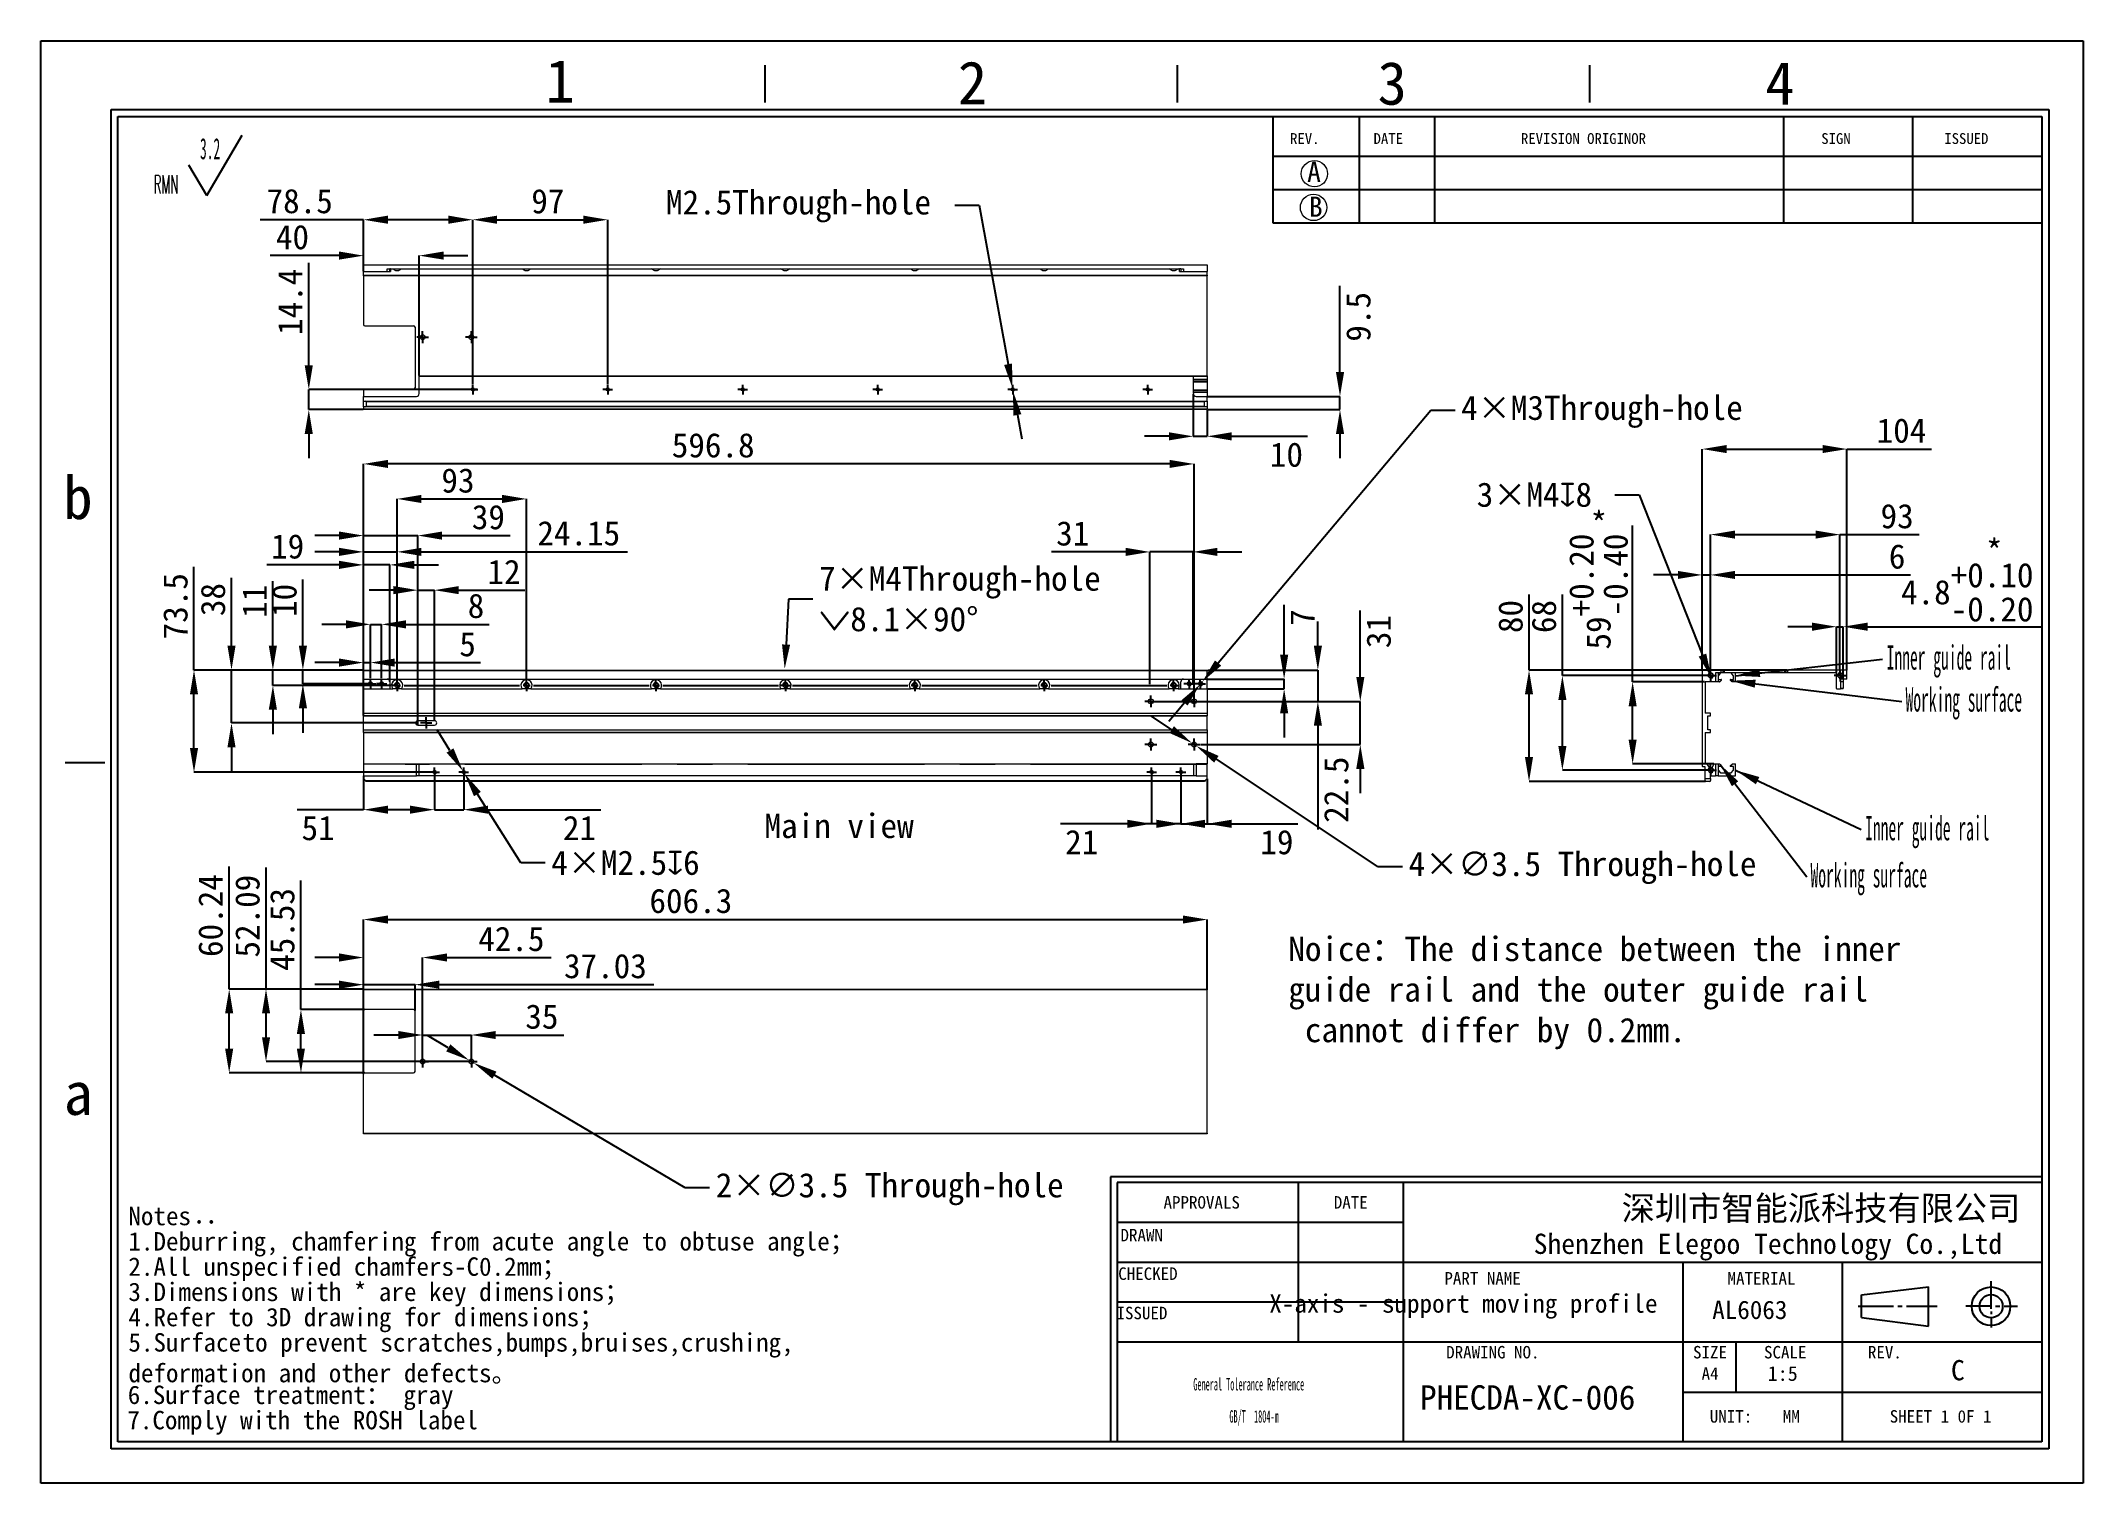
# Model space of a CAD drawing. Header units: millimetres. Extents: x 2 to 295, y 1 to 209.
import ezdxf

# ---------------------------------------------------------------- set-up
doc = ezdxf.new("R2010")
doc.units = ezdxf.units.MM
doc.header["$PDSIZE"] = -1
doc.linetypes.add('CENTERX2', pattern=[20.32, 12.7, -2.54, 2.54, -2.54])
doc.layers.add('SLD-0', color=179, linetype='Continuous')
doc.layers.add('蓝色线', color=5, linetype='Continuous', lineweight=15)
doc.styles.add('E', font='simfang.ttf')
doc.styles.add('SLDTEXTSTYLE1', font='TXT', dxfattribs={"width": 0.469, "bigfont": 'bigfont'})
doc.styles.add('SLDTEXTSTYLE2', font='TXT', dxfattribs={"width": 0.469})
doc.styles.add('SLDTEXTSTYLE8', font='TXT', dxfattribs={"width": 0.484})
doc.styles.add('样式 1', font='simfang.ttf')
doc.dimstyles.new('SLDDIMSTYLE0', dxfattribs={"dimtxt": 3.5, "dimasz": 3.5, "dimexe": 0, "dimexo": 0.0625, "dimgap": 0.875, "dimtad": 2, "dimlfac": 5, "dimrnd": 1e-09, "dimzin": 12, "dimdsep": 46, "dimtxsty": 'SLDTEXTSTYLE2', "dimsah": 1, "dimcen": 0.09, "dimadec": 0, "dimazin": 3, "dimtfac": 1, "dimtmove": 0, "dimatfit": 0, "dimfxl": 1, "dimfrac": 2, "dimtolj": 1, "dimtzin": 12, "dimarcsym": 0})
doc.dimstyles.new('SLDDIMSTYLE1', dxfattribs={"dimtxt": 3.5, "dimasz": 3.5, "dimexe": 0, "dimexo": 0.0625, "dimgap": 0.875, "dimtad": 2, "dimlfac": 5, "dimrnd": 1e-09, "dimzin": 12, "dimdsep": 46, "dimtxsty": 'SLDTEXTSTYLE2', "dimsah": 1, "dimcen": 0.09, "dimadec": 0, "dimazin": 3, "dimtfac": 1, "dimtofl": 0, "dimtmove": 0, "dimatfit": 3, "dimfxl": 1, "dimfrac": 2, "dimtolj": 1, "dimtzin": 12, "dimarcsym": 0})
doc.dimstyles.new('SLDDIMSTYLE2', dxfattribs={"dimtxt": 3.5, "dimasz": 3.5, "dimexe": 0, "dimexo": 0.0625, "dimgap": 0.875, "dimtad": 0, "dimtih": 1, "dimtoh": 1, "dimlfac": 5, "dimrnd": 1e-09, "dimzin": 12, "dimdsep": 46, "dimtxsty": 'SLDTEXTSTYLE2', "dimsah": 1, "dimcen": 0, "dimadec": 0, "dimazin": 3, "dimtfac": 1, "dimtmove": 0, "dimatfit": 3, "dimfxl": 1, "dimfrac": 2, "dimtolj": 1, "dimtzin": 12, "dimarcsym": 0})
doc.dimstyles.new('SLDDIMSTYLE3', dxfattribs={"dimtxt": 3.5, "dimasz": 3.5, "dimexe": 0, "dimexo": 0.0625, "dimgap": 0.875, "dimtad": 0, "dimtih": 1, "dimtoh": 1, "dimlfac": 5, "dimrnd": 1e-09, "dimzin": 12, "dimdsep": 46, "dimtxsty": 'SLDTEXTSTYLE2', "dimsah": 1, "dimcen": 0, "dimadec": 0, "dimazin": 3, "dimtfac": 1, "dimtmove": 0, "dimatfit": 3, "dimfxl": 1, "dimfrac": 2, "dimtolj": 1, "dimtzin": 12, "dimarcsym": 0})
doc.dimstyles.new('SLDDIMSTYLE4', dxfattribs={"dimtxt": 3.5, "dimasz": 3.5, "dimexe": 0, "dimexo": 0.0625, "dimgap": 0.875, "dimtad": 0, "dimtih": 1, "dimtoh": 1, "dimlfac": 5, "dimrnd": 1e-09, "dimzin": 12, "dimdsep": 46, "dimtxsty": 'SLDTEXTSTYLE2', "dimsah": 1, "dimcen": 0, "dimadec": 0, "dimazin": 3, "dimtfac": 1, "dimtofl": 0, "dimtmove": 0, "dimatfit": 3, "dimfxl": 1, "dimfrac": 2, "dimtolj": 1, "dimtzin": 12, "dimarcsym": 0})
doc.dimstyles.new('SLDDIMSTYLE5', dxfattribs={"dimtxt": 0.18, "dimasz": 3.5, "dimexe": 0, "dimexo": 0.0625, "dimgap": 0, "dimtad": 0, "dimtih": 1, "dimtoh": 1, "dimdec": 0, "dimrnd": 1e-09, "dimzin": 0, "dimdsep": 46, "dimtxsty": 'Standard', "dimsah": 1, "dimcen": 0.09, "dimadec": 0, "dimazin": 0, "dimtfac": 3.5, "dimtdec": 0, "dimtofl": 0, "dimtmove": 0, "dimatfit": 3, "dimfxl": 1, "dimfrac": 2, "dimtolj": 1, "dimtzin": 0, "dimarcsym": 0})
doc.dimstyles.new('SLDDIMSTYLE6', dxfattribs={"dimtxt": 3.5, "dimasz": 3.5, "dimexe": 0, "dimexo": 0.0625, "dimgap": 0.875, "dimtad": 2, "dimlfac": 5, "dimrnd": 1e-09, "dimzin": 12, "dimdsep": 46, "dimtxsty": 'SLDTEXTSTYLE2', "dimsah": 1, "dimcen": 0.09, "dimadec": 0, "dimazin": 3, "dimtol": 1, "dimtp": 0.2, "dimtm": 0.4, "dimtfac": 1, "dimtofl": 0, "dimtmove": 0, "dimatfit": 3, "dimfxl": 1, "dimfrac": 2, "dimtolj": 1, "dimtzin": 0, "dimarcsym": 0})
doc.dimstyles.new('SLDDIMSTYLE7', dxfattribs={"dimtxt": 3.5, "dimasz": 3.5, "dimexe": 0, "dimexo": 0.0625, "dimgap": 0.875, "dimtad": 2, "dimlfac": 5, "dimrnd": 1e-09, "dimzin": 12, "dimdsep": 46, "dimtxsty": 'SLDTEXTSTYLE2', "dimsah": 1, "dimcen": 0.09, "dimadec": 0, "dimazin": 3, "dimtol": 1, "dimtp": 0.1, "dimtm": 0.2, "dimtfac": 1, "dimtmove": 0, "dimatfit": 0, "dimfxl": 1, "dimfrac": 2, "dimtolj": 1, "dimtzin": 0, "dimarcsym": 0})

msp = doc.modelspace()

# ---------------------------------------------------------------- texts
at = {"layer": 'SLD-0', "style": 'E'}
for s, insert, char_height, attachment_point in [('1', (74.111, 205.9712), 6.172, 1), ('2', (133.3881, 205.7276), 6.172, 1), ('3', (193.7066, 205.6655), 6.172, 1), ('4', (249.4405, 205.6593), 6.172, 1), ('A', (183.5778, 191.2862), 2.9034, 1), ('B', (183.8319, 186.2712), 2.9034, 1), ('b', (4.8346, 146.0918), 6.172, 1), ('{\\C5;*}', (224.3158, 140.9751), 3.5, 1), ('{\\C5;*}', (281.1434, 137.0109), 3.5, 1), ('Main view', (105.596, 97.5534), 3.5, 1), ('a', (4.8798, 60.4234), 6.172, 1), ('深圳市智能派科技有限公司', (257.4289, 42.5846), 3.5, 2), ('X-axis - support moving profile', (206.0369, 28.4512), 2.645833, 2), ('AL6063', (247.2, 27.5373), 2.64583, 2), ('C', (276.1139, 18.9954), 2.9104, 1), ('PHECDA-XC-006', (199.7994, 15.3707), 3.5, 1)]:
    msp.add_mtext(s, dxfattribs=dict(at, insert=insert, char_height=char_height, attachment_point=attachment_point))
at = {"layer": 'SLD-0', "color": 179, "style": 'E'}
for s, insert, char_height, attachment_point in [('REV.', (181.1288, 195.4001), 1.55363, 1), ('DATE', (193.1265, 195.4001), 1.55363, 1), ('REVISION ORIGINOR', (214.3082, 195.4001), 1.553633, 1), ('SIGN', (257.4664, 195.4001), 1.55363, 1), ('ISSUED', (275.1481, 195.4001), 1.55363, 1), ('APPROVALS', (168.4266, 42.5627), 1.79265, 2), ('DATE', (189.8496, 42.5627), 1.79265, 2), ('DRAWN', (159.8036, 37.8529), 1.79265, 2), ('Shenzhen Elegoo Technology Co.,Ltd', (249.7983, 37.1647), 2.910417, 2), ('CHECKED', (160.6957, 32.3147), 1.79265, 2), ('PART NAME', (208.7939, 31.6454), 1.79265, 2), ('MATERIAL', (248.8802, 31.6454), 1.79265, 2), ('ISSUED', (159.837, 26.6544), 1.79265, 2), ('DRAWING NO.', (210.268, 21.0216), 1.792654, 2), ('SIZE', (241.4789, 21.0216), 1.79265, 2), ('SCALE', (252.2889, 21.0216), 1.79265, 2), ('REV.', (266.6102, 21.0216), 1.79265, 2), ('A4', (241.4898, 17.9531), 1.79265, 2), ('1:5', (251.93, 18.1206), 2.11667, 2), ('UNIT:', (244.4987, 11.7907), 1.79265, 2), ('MM', (253.1609, 11.7907), 1.79265, 2), ('SHEET 1 0F 1', (274.62, 11.7907), 1.792654, 2)]:
    msp.add_mtext(s, dxfattribs=dict(at, insert=insert, char_height=char_height, attachment_point=attachment_point))
at = {"layer": '蓝色线', "insert": (180.8765, 79.8688), "char_height": 3.5, "attachment_point": 1, "style": 'E'}
msp.add_mtext('Noice：The distance between the inner \\Pguide rail and the outer guide rail\\P cannot differ by 0.2mm.', dxfattribs=at)

# ---------------------------------------------------------------- blocks, each defined once
blk = doc.blocks.new('SW_NOTE_0')
at = {"layer": 'SLD-0', "color": 0, "char_height": 2.6458, "attachment_point": 1, "style": '样式 1'}
for s, insert in [('{\\f@FangSong|b0|i0|c134|p49;Notes：}', (0.34, 3.96)), ('1.Deburring, chamfering from acute angle to obtuse angle；', (0.34, 0.32)), ('2.All unspecified chamfers-C0.2mm；', (0.34, -3.31)), ('3.{\\fSimSun|b0|i0|c134|p2;Dimensions with * are key dimensions}；', (0.34, -6.94)), ('4.Refer to 3D drawing for dimensions；', (0.34, -10.57)), ('5.Surface{\\W0.1; }to prevent scratches,bumps,bruises,crushing,\\Pdeformation and other defects。', (0.34, -14.21)), ('6.Surface treatment：{\\f@FangSong|b0|i0|c134|p49; gray}', (0.25, -21.75)), ('7.Comply with the ROSH label', (0.19, -25.38))]:
    blk.add_mtext(s, dxfattribs=dict(at, insert=insert))
blk = doc.blocks.new('SW_NOTE_1')
at = {"layer": 'SLD-0', "color": 0}
for q in [(12.74, 9.16), (5.08, 4.83)]:
    blk.add_line((7.63, 0.49), q, dxfattribs=at)
at = {"layer": 'SLD-0', "color": 0, "attachment_point": 1}
for s, insert, char_height, style in [('3.2', (6.67, 8.73), 3.032, 'SLDTEXTSTYLE2'), ('{\\Ftxt,bigfont|c134;RMN}', (0, 3.41), 2.6458, 'SLDTEXTSTYLE1')]:
    blk.add_mtext(s, dxfattribs=dict(at, insert=insert, char_height=char_height, style=style))
blk = doc.blocks.new('SW_NOTE_2')
at = {"layer": 'SLD-0', "color": 0, "char_height": 1.7927, "attachment_point": 2, "style": 'SLDTEXTSTYLE8'}
for s, insert in [('General Tolerance Reference', (12.75, 2.31)), ('GB/T  1804-m', (13.51, -2.32))]:
    blk.add_mtext(s, dxfattribs=dict(at, insert=insert))
blk = doc.blocks.new('_D')
at = {"layer": 'Defpoints', "color": 0}
for p in [(71.39, 142.81), (52.79, 116.45), (71.39, 116.45)]:
    blk.add_point(p, dxfattribs=at)
at = {"layer": 'SLD-0', "color": 0, "lineweight": -2}
for p, q in [((52.79, 116.52), (52.79, 142.81)), ((56.29, 142.81), (67.89, 142.81)), ((71.39, 116.52), (71.39, 142.81))]:
    blk.add_line(p, q, dxfattribs=at)
at = {"layer": 'SLD-0', "color": 0}
for points in [[(56.29, 143.39), (56.29, 142.22), (52.79, 142.81)], [(67.89, 143.39), (67.89, 142.22), (71.39, 142.81)]]:
    blk.add_solid(points, dxfattribs=at)
at = {"layer": 'SLD-0', "color": 0, "insert": (61.54, 147.22), "char_height": 3.5, "attachment_point": 2, "style": 'E'}
blk.add_mtext('\\A1;93', dxfattribs=at)
blk = doc.blocks.new('_D_1')
at = {"layer": 'Defpoints', "color": 0}
for p in [(52.79, 135.2), (47.96, 118.2), (52.79, 116.83)]:
    blk.add_point(p, dxfattribs=at)
at = {"layer": 'SLD-0', "color": 0, "lineweight": -2}
for p, q in [((44.46, 135.2), (40.96, 135.2)), ((47.96, 118.27), (47.96, 135.2)), ((47.96, 135.2), (52.79, 135.2)), ((52.79, 116.9), (52.79, 135.2)), ((56.29, 135.2), (85.88, 135.2))]:
    blk.add_line(p, q, dxfattribs=at)
at = {"layer": 'SLD-0', "color": 0}
for points in [[(44.46, 135.78), (44.46, 134.61), (47.96, 135.2)], [(56.29, 135.78), (56.29, 134.61), (52.79, 135.2)]]:
    blk.add_solid(points, dxfattribs=at)
at = {"layer": 'SLD-0', "color": 0, "insert": (78.9, 139.63), "char_height": 3.5, "attachment_point": 2, "style": 'E'}
blk.add_mtext('\\A1;24.15', dxfattribs=at)
blk = doc.blocks.new('_D_2')
at = {"layer": 'Defpoints', "color": 0}
for p in [(34.94, 118.2), (47.96, 118.2), (51.96, 116)]:
    blk.add_point(p, dxfattribs=at)
at = {"layer": 'SLD-0', "color": 0, "lineweight": -2}
for p, q in [((34.94, 121.7), (34.94, 130.97)), ((47.9, 118.2), (34.94, 118.2)), ((34.94, 116), (34.94, 118.2)), ((51.9, 116), (34.94, 116)), ((34.94, 112.5), (34.94, 109))]:
    blk.add_line(p, q, dxfattribs=at)
at = {"layer": 'SLD-0', "color": 0}
for points in [[(34.35, 121.7), (35.52, 121.7), (34.94, 118.2)], [(34.35, 112.5), (35.52, 112.5), (34.94, 116)]]:
    blk.add_solid(points, dxfattribs=at)
at = {"layer": 'SLD-0', "color": 0, "insert": (30.56, 128.09), "char_height": 3.5, "attachment_point": 2, "rotation": 90, "style": 'E'}
blk.add_mtext('\\A1;11', dxfattribs=at)
blk = doc.blocks.new('_D_3')
at = {"layer": 'Defpoints', "color": 0}
for p in [(39.25, 118.2), (47.96, 118.2), (48.21, 116.2)]:
    blk.add_point(p, dxfattribs=at)
at = {"layer": 'SLD-0', "color": 0, "lineweight": -2}
for p, q in [((39.25, 121.7), (39.25, 131.23)), ((47.9, 118.2), (39.25, 118.2)), ((39.25, 116.2), (39.25, 118.2)), ((48.15, 116.2), (39.25, 116.2)), ((39.25, 112.7), (39.25, 109.2))]:
    blk.add_line(p, q, dxfattribs=at)
at = {"layer": 'SLD-0', "color": 0}
for points in [[(38.67, 121.7), (39.84, 121.7), (39.25, 118.2)], [(38.67, 112.7), (39.84, 112.7), (39.25, 116.2)]]:
    blk.add_solid(points, dxfattribs=at)
at = {"layer": 'SLD-0', "color": 0, "insert": (34.84, 128.22), "char_height": 3.5, "attachment_point": 2, "rotation": 90, "style": 'E'}
blk.add_mtext('\\A1;10', dxfattribs=at)
blk = doc.blocks.new('_D_4')
at = {"layer": 'Defpoints', "color": 0}
for p in [(28.99, 118.2), (47.96, 118.2), (55.76, 110.6)]:
    blk.add_point(p, dxfattribs=at)
at = {"layer": 'SLD-0', "color": 0, "lineweight": -2}
for p, q in [((28.99, 121.7), (28.99, 131.47)), ((47.9, 118.2), (28.99, 118.2)), ((28.99, 110.6), (28.99, 118.2)), ((55.7, 110.6), (28.99, 110.6)), ((28.99, 107.1), (28.99, 103.6))]:
    blk.add_line(p, q, dxfattribs=at)
at = {"layer": 'SLD-0', "color": 0}
for points in [[(28.41, 121.7), (29.57, 121.7), (28.99, 118.2)], [(28.41, 107.1), (29.57, 107.1), (28.99, 110.6)]]:
    blk.add_solid(points, dxfattribs=at)
at = {"layer": 'SLD-0', "color": 0, "insert": (24.57, 128.34), "char_height": 3.5, "attachment_point": 2, "rotation": 90, "style": 'E'}
blk.add_mtext('\\A1;38', dxfattribs=at)
blk = doc.blocks.new('_D_5')
at = {"layer": 'Defpoints', "color": 0}
for p in [(23.6, 118.2), (47.96, 118.2), (57.46, 103.5)]:
    blk.add_point(p, dxfattribs=at)
at = {"layer": 'SLD-0', "color": 0, "lineweight": -2}
for p, q in [((23.6, 118.2), (23.6, 133.05)), ((47.9, 118.2), (23.6, 118.2)), ((23.6, 107), (23.6, 114.7)), ((57.4, 103.5), (23.6, 103.5))]:
    blk.add_line(p, q, dxfattribs=at)
at = {"layer": 'SLD-0', "color": 0}
for points in [[(23.02, 114.7), (24.19, 114.7), (23.6, 118.2)], [(23.02, 107), (24.19, 107), (23.6, 103.5)]]:
    blk.add_solid(points, dxfattribs=at)
at = {"layer": 'SLD-0', "color": 0, "insert": (19.17, 127.38), "char_height": 3.5, "attachment_point": 2, "rotation": 90, "style": 'E'}
blk.add_mtext('\\A1;73.5', dxfattribs=at)
blk = doc.blocks.new('_D_6')
at = {"layer": 'Defpoints', "color": 0}
for p in [(50.56, 124.77), (48.96, 116.95), (50.56, 116.95)]:
    blk.add_point(p, dxfattribs=at)
at = {"layer": 'SLD-0', "color": 0, "lineweight": -2}
for p, q in [((45.46, 124.77), (41.96, 124.77)), ((48.96, 117.02), (48.96, 124.77)), ((48.96, 124.77), (50.56, 124.77)), ((50.56, 117.02), (50.56, 124.77)), ((54.06, 124.77), (66.02, 124.77))]:
    blk.add_line(p, q, dxfattribs=at)
at = {"layer": 'SLD-0', "color": 0}
for points in [[(45.46, 125.36), (45.46, 124.19), (48.96, 124.77)], [(54.06, 125.36), (54.06, 124.19), (50.56, 124.77)]]:
    blk.add_solid(points, dxfattribs=at)
at = {"layer": 'SLD-0', "color": 0, "insert": (64.13, 129.19), "char_height": 3.5, "attachment_point": 2, "style": 'E'}
blk.add_mtext('\\A1;8', dxfattribs=at)
blk = doc.blocks.new('_D_7')
at = {"layer": 'Defpoints', "color": 0}
for p in [(55.76, 129.69), (55.76, 110.92), (58.16, 110.92)]:
    blk.add_point(p, dxfattribs=at)
at = {"layer": 'SLD-0', "color": 0, "lineweight": -2}
for p, q in [((52.26, 129.69), (48.76, 129.69)), ((55.76, 110.99), (55.76, 129.69)), ((55.76, 129.69), (58.16, 129.69)), ((58.16, 110.99), (58.16, 129.69)), ((61.66, 129.69), (71.13, 129.69))]:
    blk.add_line(p, q, dxfattribs=at)
at = {"layer": 'SLD-0', "color": 0}
for points in [[(52.26, 130.28), (52.26, 129.11), (55.76, 129.69)], [(61.66, 130.28), (61.66, 129.11), (58.16, 129.69)]]:
    blk.add_solid(points, dxfattribs=at)
at = {"layer": 'SLD-0', "color": 0, "insert": (68.15, 134.07), "char_height": 3.5, "attachment_point": 2, "style": 'E'}
blk.add_mtext('\\A1;12', dxfattribs=at)
blk = doc.blocks.new('_D_8')
at = {"layer": 'Defpoints', "color": 0}
for p in [(47.96, 137.54), (47.96, 111.58), (55.76, 110.22)]:
    blk.add_point(p, dxfattribs=at)
at = {"layer": 'SLD-0', "color": 0, "lineweight": -2}
for p, q in [((44.46, 137.54), (40.96, 137.54)), ((47.96, 111.65), (47.96, 137.54)), ((47.96, 137.54), (55.76, 137.54)), ((55.76, 110.29), (55.76, 137.54)), ((59.26, 137.54), (69.05, 137.54))]:
    blk.add_line(p, q, dxfattribs=at)
at = {"layer": 'SLD-0', "color": 0}
for points in [[(44.46, 138.12), (44.46, 136.95), (47.96, 137.54)], [(59.26, 138.12), (59.26, 136.95), (55.76, 137.54)]]:
    blk.add_solid(points, dxfattribs=at)
at = {"layer": 'SLD-0', "color": 0, "insert": (65.91, 141.95), "char_height": 3.5, "attachment_point": 2, "style": 'E'}
blk.add_mtext('\\A1;39', dxfattribs=at)
blk = doc.blocks.new('_D_9')
at = {"layer": 'Defpoints', "color": 0}
for p in [(47.96, 119.28), (47.96, 118.2), (48.96, 116.95)]:
    blk.add_point(p, dxfattribs=at)
at = {"layer": 'SLD-0', "color": 0, "lineweight": -2}
for p, q in [((44.46, 119.28), (40.96, 119.28)), ((47.96, 118.27), (47.96, 119.28)), ((47.96, 119.28), (48.96, 119.28)), ((48.96, 117.02), (48.96, 119.28)), ((52.46, 119.28), (64.77, 119.28))]:
    blk.add_line(p, q, dxfattribs=at)
at = {"layer": 'SLD-0', "color": 0}
for points in [[(44.46, 119.86), (44.46, 118.69), (47.96, 119.28)], [(52.46, 119.86), (52.46, 118.69), (48.96, 119.28)]]:
    blk.add_solid(points, dxfattribs=at)
at = {"layer": 'SLD-0', "color": 0, "insert": (62.92, 123.69), "char_height": 3.5, "attachment_point": 2, "style": 'E'}
blk.add_mtext('\\A1;5', dxfattribs=at)
blk = doc.blocks.new('_D_10')
at = {"layer": 'Defpoints', "color": 0}
for p in [(58.16, 102.8), (62.36, 102.8), (62.36, 98.13)]:
    blk.add_point(p, dxfattribs=at)
at = {"layer": 'SLD-0', "color": 0, "lineweight": -2}
for p, q in [((58.16, 102.74), (58.16, 98.13)), ((62.36, 102.74), (62.36, 98.13)), ((54.66, 98.13), (51.16, 98.13)), ((58.16, 98.13), (62.36, 98.13)), ((65.86, 98.13), (82.05, 98.13))]:
    blk.add_line(p, q, dxfattribs=at)
at = {"layer": 'SLD-0', "color": 0}
for points in [[(54.66, 98.71), (54.66, 97.55), (58.16, 98.13)], [(65.86, 98.71), (65.86, 97.55), (62.36, 98.13)]]:
    blk.add_solid(points, dxfattribs=at)
at = {"layer": 'SLD-0', "color": 0, "insert": (79, 97.25), "char_height": 3.5, "attachment_point": 2, "style": 'E'}
blk.add_mtext('\\A1;21', dxfattribs=at)
blk = doc.blocks.new('_D_11')
at = {"layer": 'Defpoints', "color": 0}
for p in [(47.96, 103), (58.16, 102.8), (47.96, 98.13)]:
    blk.add_point(p, dxfattribs=at)
at = {"layer": 'SLD-0', "color": 0, "lineweight": -2}
for p, q in [((47.96, 102.94), (47.96, 98.13)), ((58.16, 102.74), (58.16, 98.13)), ((47.96, 98.13), (38.41, 98.13)), ((54.66, 98.13), (51.46, 98.13))]:
    blk.add_line(p, q, dxfattribs=at)
at = {"layer": 'SLD-0', "color": 0}
for points in [[(51.46, 98.71), (51.46, 97.55), (47.96, 98.13)], [(54.66, 98.71), (54.66, 97.55), (58.16, 98.13)]]:
    blk.add_solid(points, dxfattribs=at)
at = {"layer": 'SLD-0', "color": 0, "insert": (41.44, 97.25), "char_height": 3.5, "attachment_point": 2, "style": 'E'}
blk.add_mtext('\\A1;51', dxfattribs=at)
blk = doc.blocks.new('_D_12')
at = {"layer": 'Defpoints', "color": 0}
for p in [(167.18, 135.19), (160.98, 116.11), (167.18, 116.11)]:
    blk.add_point(p, dxfattribs=at)
at = {"layer": 'SLD-0', "color": 0, "lineweight": -2}
for p, q in [((157.48, 135.19), (146.86, 135.19)), ((160.98, 116.17), (160.98, 135.19)), ((167.18, 135.19), (160.98, 135.19)), ((167.18, 116.17), (167.18, 135.19)), ((170.68, 135.19), (174.18, 135.19))]:
    blk.add_line(p, q, dxfattribs=at)
at = {"layer": 'SLD-0', "color": 0}
for points in [[(157.48, 135.78), (157.48, 134.61), (160.98, 135.19)], [(170.68, 135.78), (170.68, 134.61), (167.18, 135.19)]]:
    blk.add_solid(points, dxfattribs=at)
at = {"layer": 'SLD-0', "color": 0, "insert": (149.89, 139.61), "char_height": 3.5, "attachment_point": 2, "style": 'E'}
blk.add_mtext('\\A1;31', dxfattribs=at)
blk = doc.blocks.new('_D_13')
at = {"layer": 'Defpoints', "color": 0}
for p in [(168.17, 113.7), (168.17, 107.5), (191.22, 107.5)]:
    blk.add_point(p, dxfattribs=at)
at = {"layer": 'SLD-0', "color": 0, "lineweight": -2}
for p, q in [((191.22, 117.2), (191.22, 126.75)), ((168.24, 113.7), (191.22, 113.7)), ((191.22, 107.5), (191.22, 113.7)), ((168.24, 107.5), (191.22, 107.5)), ((191.22, 104), (191.22, 100.5))]:
    blk.add_line(p, q, dxfattribs=at)
at = {"layer": 'SLD-0', "color": 0}
for points in [[(190.64, 117.2), (191.81, 117.2), (191.22, 113.7)], [(190.64, 104), (191.81, 104), (191.22, 107.5)]]:
    blk.add_solid(points, dxfattribs=at)
at = {"layer": 'SLD-0', "color": 0, "insert": (192.1, 123.73), "char_height": 3.5, "attachment_point": 2, "rotation": 90, "style": 'E'}
blk.add_mtext('\\A1;31', dxfattribs=at)
blk = doc.blocks.new('_D_14')
at = {"layer": 'Defpoints', "color": 0}
for p in [(169.22, 118.2), (185.12, 118.2), (161.97, 113.7)]:
    blk.add_point(p, dxfattribs=at)
at = {"layer": 'SLD-0', "color": 0, "lineweight": -2}
for p, q in [((185.12, 121.7), (185.12, 125.2)), ((169.29, 118.2), (185.12, 118.2)), ((185.12, 118.2), (185.12, 113.7)), ((162.04, 113.7), (185.12, 113.7)), ((185.12, 110.2), (185.12, 95.29))]:
    blk.add_line(p, q, dxfattribs=at)
at = {"layer": 'SLD-0', "color": 0}
for points in [[(184.54, 121.7), (185.71, 121.7), (185.12, 118.2)], [(184.54, 110.2), (185.71, 110.2), (185.12, 113.7)]]:
    blk.add_solid(points, dxfattribs=at)
at = {"layer": 'SLD-0', "color": 0, "insert": (186, 101), "char_height": 3.5, "attachment_point": 2, "rotation": 90, "style": 'E'}
blk.add_mtext('\\A1;22.5', dxfattribs=at)
blk = doc.blocks.new('_D_15')
at = {"layer": 'Defpoints', "color": 0}
for p in [(47.96, 147.84), (47.96, 117.82), (167.32, 114.17)]:
    blk.add_point(p, dxfattribs=at)
at = {"layer": '蓝色线', "color": 0, "lineweight": -2}
for p, q in [((47.96, 117.89), (47.96, 147.84)), ((163.82, 147.84), (51.46, 147.84)), ((167.32, 114.24), (167.32, 147.84))]:
    blk.add_line(p, q, dxfattribs=at)
at = {"layer": '蓝色线', "color": 0}
for points in [[(51.46, 148.42), (51.46, 147.26), (47.96, 147.84)], [(163.82, 148.42), (163.82, 147.26), (167.32, 147.84)]]:
    blk.add_solid(points, dxfattribs=at)
at = {"layer": '蓝色线', "color": 0, "insert": (98.22, 152.28), "char_height": 3.5, "attachment_point": 2, "style": 'E'}
blk.add_mtext('\\A1;596.8', dxfattribs=at)
blk = doc.blocks.new('_D_16')
at = {"layer": 'Defpoints', "color": 0}
for p in [(169.22, 116.9), (169.22, 115.5), (180.27, 115.5)]:
    blk.add_point(p, dxfattribs=at)
at = {"layer": 'SLD-0', "color": 0, "lineweight": -2}
for p, q in [((180.27, 120.4), (180.27, 127.59)), ((169.29, 116.9), (180.27, 116.9)), ((169.29, 115.5), (180.27, 115.5)), ((180.27, 115.5), (180.27, 116.9)), ((180.27, 112), (180.27, 108.5))]:
    blk.add_line(p, q, dxfattribs=at)
at = {"layer": 'SLD-0', "color": 0}
for points in [[(179.69, 120.4), (180.86, 120.4), (180.27, 116.9)], [(179.69, 112), (180.86, 112), (180.27, 115.5)]]:
    blk.add_solid(points, dxfattribs=at)
at = {"layer": 'SLD-0', "color": 0, "insert": (181.15, 125.75), "char_height": 3.5, "attachment_point": 2, "rotation": 90, "style": 'E'}
blk.add_mtext('\\A1;7', dxfattribs=at)
blk = doc.blocks.new('_D_17')
at = {"layer": 'Defpoints', "color": 0}
for p in [(51.76, 133.33), (47.96, 118.2), (51.76, 116.5)]:
    blk.add_point(p, dxfattribs=at)
at = {"layer": 'SLD-0', "color": 0, "lineweight": -2}
for p, q in [((44.46, 133.33), (34.05, 133.33)), ((47.96, 118.27), (47.96, 133.33)), ((51.76, 133.33), (47.96, 133.33)), ((51.76, 116.57), (51.76, 133.33)), ((55.26, 133.33), (58.76, 133.33))]:
    blk.add_line(p, q, dxfattribs=at)
at = {"layer": 'SLD-0', "color": 0}
for points in [[(44.46, 133.91), (44.46, 132.74), (47.96, 133.33)], [(55.26, 133.91), (55.26, 132.74), (51.76, 133.33)]]:
    blk.add_solid(points, dxfattribs=at)
at = {"layer": 'SLD-0', "color": 0, "insert": (37.06, 137.74), "char_height": 3.5, "attachment_point": 2, "style": 'E'}
blk.add_mtext('\\A1;19', dxfattribs=at)
blk = doc.blocks.new('_D_18')
at = {"layer": 'Defpoints', "color": 0}
for p in [(167.03, 107.7), (167.62, 107.31)]:
    blk.add_point(p, dxfattribs=at)
at = {"layer": 'SLD-0', "color": 0, "lineweight": -2}
for p, q in [((164.12, 109.63), (161.2, 111.57)), ((167.03, 107.7), (167.62, 107.31)), ((193.78, 89.93), (170.53, 105.37)), ((197.28, 89.93), (193.78, 89.93))]:
    blk.add_line(p, q, dxfattribs=at)
at = {"layer": 'SLD-0', "color": 0}
for points in [[(164.44, 110.12), (163.8, 109.15), (167.03, 107.7)], [(170.85, 105.86), (170.21, 104.89), (167.62, 107.31)]]:
    blk.add_solid(points, dxfattribs=at)
at = {"layer": 'SLD-0', "color": 0, "insert": (198.16, 92.08), "char_height": 3.5, "attachment_point": 1, "style": 'E'}
blk.add_mtext('\\A1;4×∅3.5 Through-hole', dxfattribs=at)
blk = doc.blocks.new('_D_19')
at = {"layer": 'Defpoints', "color": 0}
for p in [(168.2, 116.15), (168.53, 116.54)]:
    blk.add_point(p, dxfattribs=at)
at = {"layer": 'SLD-0', "color": 0, "lineweight": -2}
for p, q in [((201.34, 155.52), (170.78, 119.21)), ((204.84, 155.52), (201.34, 155.52)), ((168.2, 116.15), (168.53, 116.54)), ((165.95, 113.47), (163.7, 110.8))]:
    blk.add_line(p, q, dxfattribs=at)
at = {"layer": 'SLD-0', "color": 0}
for points in [[(170.33, 119.59), (171.23, 118.84), (168.53, 116.54)], [(165.5, 113.85), (166.4, 113.1), (168.2, 116.15)]]:
    blk.add_solid(points, dxfattribs=at)
at = {"layer": 'SLD-0', "color": 0, "insert": (205.71, 157.67), "char_height": 3.5, "attachment_point": 1, "style": 'E'}
blk.add_mtext('\\A1;4×M3Through-hole', dxfattribs=at)
blk = doc.blocks.new('_D_20')
at = {"layer": 'Defpoints', "color": 0}
for p in [(108.45, 117.56), (108.49, 118.37)]:
    blk.add_point(p, dxfattribs=at)
at = {"layer": 'SLD-0', "color": 0, "lineweight": -2}
for p, q in [((109.06, 128.39), (108.69, 121.86)), ((112.56, 128.39), (109.06, 128.39))]:
    blk.add_line(p, q, dxfattribs=at)
at = {"layer": 'SLD-0', "color": 0}
blk.add_solid([(108.11, 121.89), (109.27, 121.83), (108.49, 118.37)], dxfattribs=at)
at = {"layer": 'SLD-0', "color": 0, "insert": (113.44, 133.12), "char_height": 3.5, "attachment_point": 1, "style": 'E'}
blk.add_mtext('\\A1;7×M4Through-hole\\P{\\fGDT;w}8.1×90°', dxfattribs=at)
blk = doc.blocks.new('_D_21')
at = {"layer": 'Defpoints', "color": 0}
for p in [(161.22, 102.8), (165.42, 102.8), (165.42, 96.1)]:
    blk.add_point(p, dxfattribs=at)
at = {"layer": 'SLD-0', "color": 0, "lineweight": -2}
for p, q in [((161.22, 102.74), (161.22, 96.1)), ((165.42, 102.74), (165.42, 96.1)), ((157.72, 96.1), (148.13, 96.1)), ((165.42, 96.1), (161.22, 96.1)), ((168.92, 96.1), (172.42, 96.1))]:
    blk.add_line(p, q, dxfattribs=at)
at = {"layer": 'SLD-0', "color": 0}
for points in [[(157.72, 96.68), (157.72, 95.51), (161.22, 96.1)], [(168.92, 96.68), (168.92, 95.51), (165.42, 96.1)]]:
    blk.add_solid(points, dxfattribs=at)
at = {"layer": 'SLD-0', "color": 0, "insert": (151.18, 95.22), "char_height": 3.5, "attachment_point": 2, "style": 'E'}
blk.add_mtext('\\A1;21', dxfattribs=at)
blk = doc.blocks.new('_D_22')
at = {"layer": 'Defpoints', "color": 0}
for p in [(165.42, 102.8), (169.22, 102.6), (169.22, 96.1)]:
    blk.add_point(p, dxfattribs=at)
at = {"layer": 'SLD-0', "color": 0, "lineweight": -2}
for p, q in [((165.42, 102.74), (165.42, 96.1)), ((169.22, 102.54), (169.22, 96.1)), ((161.92, 96.1), (158.42, 96.1)), ((165.42, 96.1), (169.22, 96.1)), ((172.72, 96.1), (182.23, 96.1))]:
    blk.add_line(p, q, dxfattribs=at)
at = {"layer": 'SLD-0', "color": 0}
for points in [[(161.92, 96.68), (161.92, 95.51), (165.42, 96.1)], [(172.72, 96.68), (172.72, 95.51), (169.22, 96.1)]]:
    blk.add_solid(points, dxfattribs=at)
at = {"layer": 'SLD-0', "color": 0, "insert": (179.23, 95.22), "char_height": 3.5, "attachment_point": 2, "style": 'E'}
blk.add_mtext('\\A1;19', dxfattribs=at)
blk = doc.blocks.new('_D_23')
at = {"layer": 'Defpoints', "color": 0}
for p in [(62.26, 103.68), (62.47, 103.33)]:
    blk.add_point(p, dxfattribs=at)
at = {"layer": 'SLD-0', "color": 0, "lineweight": -2}
for p, q in [((60.39, 106.64), (58.53, 109.6)), ((62.26, 103.68), (62.47, 103.33)), ((70.56, 90.48), (64.34, 100.37)), ((74.06, 90.48), (70.56, 90.48))]:
    blk.add_line(p, q, dxfattribs=at)
at = {"layer": 'SLD-0', "color": 0}
for points in [[(60.89, 106.95), (59.9, 106.33), (62.26, 103.68)], [(64.83, 100.68), (63.84, 100.06), (62.47, 103.33)]]:
    blk.add_solid(points, dxfattribs=at)
at = {"layer": 'SLD-0', "color": 0, "insert": (74.94, 92.26), "char_height": 3.5, "attachment_point": 1, "style": 'E'}
blk.add_mtext('\\A1;4×M2.5{\\fGDT;x}6', dxfattribs=at)
blk = doc.blocks.new('SW_CENTERMARKSYMBOL_0')
at = {"layer": 'SLD-0', "color": 0}
for p, q in [((-37.7, 0), (-38.03, 0)), ((-37.2, 0), (-37.7, 0)), ((-37.2, 0.5), (-37.2, 0.83)), ((-37.2, 0), (-37.2, 0.5)), ((-37.2, 0), (-37.2, -0.5)), ((-37.2, 0), (-36.7, 0)), ((-36.2, 0), (-19.6, 0)), ((-18.6, 0), (-19.1, 0)), ((-18.6, 0.5), (-18.6, 0.83)), ((-18.6, 0), (-18.6, 0.5)), ((-18.6, 0), (-18.6, -0.5)), ((-18.6, 0), (-18.1, 0)), ((-17.6, 0), (-1, 0)), ((0, 0), (-0.5, 0)), ((0, 0.5), (0, 0.83)), ((0, 0), (0, 0.5)), ((0, 0), (0, -0.5)), ((0, 0), (0.5, 0)), ((1, 0), (17.6, 0)), ((18.6, 0), (18.1, 0)), ((18.6, 0.5), (18.6, 0.83)), ((18.6, 0), (18.6, 0.5)), ((18.6, 0), (18.6, -0.5)), ((18.6, 0), (19.1, 0)), ((19.1, 0), (19.43, 0)), ((-37.2, -0.5), (-37.2, -0.83)), ((-18.6, -0.5), (-18.6, -0.83)), ((0, -0.5), (0, -0.83)), ((18.6, -0.5), (18.6, -0.83))]:
    blk.add_line(p, q, dxfattribs=at)
blk = doc.blocks.new('SW_CENTERMARKSYMBOL_1')
at = {"layer": 'SLD-0', "color": 0}
for p, q in [((-19.1, 0), (-19.43, 0)), ((-18.6, 0), (-19.1, 0)), ((-18.6, 0.5), (-18.6, 0.83)), ((-18.6, 0), (-18.6, 0.5)), ((-18.6, 0), (-18.6, -0.5)), ((-18.6, 0), (-18.1, 0)), ((-17.6, 0), (-1, 0)), ((0, 0), (-0.5, 0)), ((0, 0.5), (0, 0.83)), ((0, 0), (0, 0.5)), ((0, 0), (0, -0.5)), ((0, 0), (0.5, 0)), ((1, 0), (17.6, 0)), ((18.6, 0), (18.1, 0)), ((18.6, 0.5), (18.6, 0.83)), ((18.6, 0), (18.6, 0.5)), ((18.6, 0), (18.6, -0.5)), ((18.6, 0), (19.1, 0)), ((19.6, 0), (36.2, 0)), ((37.2, 0), (36.7, 0)), ((37.2, 0.5), (37.2, 0.83)), ((37.2, 0), (37.2, 0.5)), ((37.2, 0), (37.2, -0.5)), ((37.2, 0), (37.7, 0)), ((37.7, 0), (38.03, 0)), ((-18.6, -0.5), (-18.6, -0.83)), ((0, -0.5), (0, -0.83)), ((18.6, -0.5), (18.6, -0.83)), ((37.2, -0.5), (37.2, -0.83))]:
    blk.add_line(p, q, dxfattribs=at)
blk = doc.blocks.new('SW_CENTERMARKSYMBOL_2')
at = {"layer": 'SLD-0', "color": 0}
for p, q in [((-0.5, 0), (-0.85, 0)), ((0, 0), (-0.5, 0)), ((0, 0.5), (0, 0.85)), ((0, 0), (0, 0.5)), ((0, 0), (0, -0.5)), ((0, 0), (0.5, 0)), ((0.5, 0), (0.85, 0)), ((0, -0.5), (0, -0.85))]:
    blk.add_line(p, q, dxfattribs=at)
blk = doc.blocks.new('SW_CENTERMARKSYMBOL_3')
at = {"layer": 'SLD-0', "color": 0}
for p, q in [((-0.5, 0), (-0.85, 0)), ((0, 0), (-0.5, 0)), ((0, 0.5), (0, 0.85)), ((0, 0), (0, 0.5)), ((0, 0), (0, -0.5)), ((0, 0), (0.5, 0)), ((0.5, 0), (0.85, 0)), ((0, -0.5), (0, -0.85))]:
    blk.add_line(p, q, dxfattribs=at)
blk = doc.blocks.new('SW_CENTERMARKSYMBOL_4')
at = {"layer": 'SLD-0', "color": 0}
for p, q in [((-0.5, 0), (-0.85, 0)), ((0, 0), (-0.5, 0)), ((0, 0.5), (0, 0.85)), ((0, 0), (0, 0.5)), ((0, 0), (0, -0.5)), ((0, 0), (0.5, 0)), ((0.5, 0), (0.85, 0)), ((0, -0.5), (0, -0.85))]:
    blk.add_line(p, q, dxfattribs=at)
blk = doc.blocks.new('SW_CENTERMARKSYMBOL_5')
at = {"layer": 'SLD-0', "color": 0}
for p, q in [((-0.5, 0), (-0.85, 0)), ((0, 0), (-0.5, 0)), ((0, 0.5), (0, 0.85)), ((0, 0), (0, 0.5)), ((0, 0), (0, -0.5)), ((0, 0), (0.5, 0)), ((0.5, 0), (0.85, 0)), ((0, -0.5), (0, -0.85))]:
    blk.add_line(p, q, dxfattribs=at)
blk = doc.blocks.new('SW_CENTERMARKSYMBOL_6')
at = {"layer": 'SLD-0', "color": 0}
for p, q in [((-0.5, 0), (-0.82, 0)), ((0, 0), (-0.5, 0)), ((0, 0.5), (0, 0.82)), ((0, 0), (0, 0.5)), ((0, 0), (0, -0.5)), ((0, 0), (0.5, 0)), ((0.5, 0), (0.82, 0)), ((0, -0.5), (0, -0.82))]:
    blk.add_line(p, q, dxfattribs=at)
blk = doc.blocks.new('SW_CENTERMARKSYMBOL_7')
at = {"layer": 'SLD-0', "color": 0}
for p, q in [((-0.5, 0), (-0.75, 0)), ((0, 0), (-0.5, 0)), ((0, 0.5), (0, 0.75)), ((0, 0), (0, 0.5)), ((0, 0), (0, -0.5)), ((0, 0), (0.5, 0)), ((0.5, 0), (0.75, 0)), ((0, -0.5), (0, -0.75))]:
    blk.add_line(p, q, dxfattribs=at)
blk = doc.blocks.new('SW_CENTERMARKSYMBOL_8')
at = {"layer": 'SLD-0', "color": 0}
for p, q in [((-0.5, 0), (-0.75, 0)), ((0, 0), (-0.5, 0)), ((0, 0.5), (0, 0.75)), ((0, 0), (0, 0.5)), ((0, 0), (0, -0.5)), ((0, 0), (0.5, 0)), ((0.5, 0), (0.75, 0)), ((0, -0.5), (0, -0.75))]:
    blk.add_line(p, q, dxfattribs=at)
blk = doc.blocks.new('SW_CENTERMARKSYMBOL_9')
at = {"layer": 'SLD-0', "color": 0}
for p, q in [((-0.5, 0), (-0.75, 0)), ((0, 0), (-0.5, 0)), ((0, 0.5), (0, 0.75)), ((0, 0), (0, 0.5)), ((0, 0), (0, -0.5)), ((0, 0), (0.5, 0)), ((0.5, 0), (0.75, 0)), ((0, -0.5), (0, -0.75))]:
    blk.add_line(p, q, dxfattribs=at)
blk = doc.blocks.new('SW_CENTERMARKSYMBOL_10')
at = {"layer": 'SLD-0', "color": 0}
for p, q in [((-0.5, 0), (-0.75, 0)), ((0, 0), (-0.5, 0)), ((0, 0.5), (0, 0.75)), ((0, 0), (0, 0.5)), ((0, 0), (0, -0.5)), ((0, 0), (0.5, 0)), ((0.5, 0), (0.75, 0)), ((0, -0.5), (0, -0.75))]:
    blk.add_line(p, q, dxfattribs=at)
blk = doc.blocks.new('SW_CENTERMARKSYMBOL_11')
at = {"layer": 'SLD-0', "color": 0}
for p, q in [((-0.5, 0), (-0.705, 0)), ((0, 0), (-0.5, 0)), ((0, 0.5), (0, 0.705)), ((0, 0), (0, 0.5)), ((0, 0), (0, -0.5)), ((0, 0), (0.5, 0)), ((0.5, 0), (0.705, 0)), ((0, -0.5), (0, -0.705))]:
    blk.add_line(p, q, dxfattribs=at)
blk = doc.blocks.new('SW_CENTERMARKSYMBOL_12')
at = {"layer": 'SLD-0', "color": 0}
for p, q in [((-0.5, 0), (-0.705, 0)), ((0, 0), (-0.5, 0)), ((0, 0.5), (0, 0.705)), ((0, 0), (0, 0.5)), ((0, 0), (0, -0.5)), ((0, 0), (0.5, 0)), ((0.5, 0), (0.705, 0)), ((0, -0.5), (0, -0.705))]:
    blk.add_line(p, q, dxfattribs=at)
blk = doc.blocks.new('SW_CENTERMARKSYMBOL_13')
at = {"layer": 'SLD-0', "color": 0}
for p, q in [((-0.5, 0), (-0.705, 0)), ((0, 0), (-0.5, 0)), ((0, 0.5), (0, 0.705)), ((0, 0), (0, 0.5)), ((0, 0), (0, -0.5)), ((0, 0), (0.5, 0)), ((0.5, 0), (0.705, 0)), ((0, -0.5), (0, -0.705))]:
    blk.add_line(p, q, dxfattribs=at)
blk = doc.blocks.new('SW_CENTERMARKSYMBOL_14')
at = {"layer": 'SLD-0', "color": 0}
for p, q in [((-0.5, 0), (-0.705, 0)), ((0, 0), (-0.5, 0)), ((0, 0.5), (0, 0.705)), ((0, 0), (0, 0.5)), ((0, 0), (0, -0.5)), ((0, 0), (0.5, 0)), ((0.5, 0), (0.705, 0)), ((0, -0.5), (0, -0.705))]:
    blk.add_line(p, q, dxfattribs=at)
blk = doc.blocks.new('_D_24')
at = {"layer": 'Defpoints', "color": 0}
for p in [(261.16, 149.98), (240.36, 118.1), (261.16, 118.1)]:
    blk.add_point(p, dxfattribs=at)
at = {"layer": '蓝色线', "color": 0, "lineweight": -2}
for p, q in [((240.36, 118.17), (240.36, 149.98)), ((243.86, 149.98), (257.66, 149.98)), ((261.16, 118.17), (261.16, 149.98)), ((261.16, 149.98), (273.33, 149.98))]:
    blk.add_line(p, q, dxfattribs=at)
at = {"layer": '蓝色线', "color": 0}
for points in [[(243.86, 150.56), (243.86, 149.4), (240.36, 149.98)], [(257.66, 150.56), (257.66, 149.4), (261.16, 149.98)]]:
    blk.add_solid(points, dxfattribs=at)
at = {"layer": '蓝色线', "color": 0, "insert": (269, 154.39), "char_height": 3.5, "attachment_point": 2, "style": 'E'}
blk.add_mtext('\\A1;104', dxfattribs=at)
blk = doc.blocks.new('_D_25')
at = {"layer": 'Defpoints', "color": 0}
for p in [(260.16, 137.68), (241.56, 118.23), (260.16, 118.23)]:
    blk.add_point(p, dxfattribs=at)
at = {"layer": 'SLD-0', "color": 0, "lineweight": -2}
for p, q in [((241.56, 118.3), (241.56, 137.68)), ((245.06, 137.68), (256.66, 137.68)), ((260.16, 118.3), (260.16, 137.68)), ((260.16, 137.68), (271.54, 137.68))]:
    blk.add_line(p, q, dxfattribs=at)
at = {"layer": 'SLD-0', "color": 0}
for points in [[(245.06, 138.26), (245.06, 137.1), (241.56, 137.68)], [(256.66, 138.26), (256.66, 137.1), (260.16, 137.68)]]:
    blk.add_solid(points, dxfattribs=at)
at = {"layer": 'SLD-0', "color": 0, "insert": (268.37, 142.09), "char_height": 3.5, "attachment_point": 2, "style": 'E'}
blk.add_mtext('\\A1;93', dxfattribs=at)
blk = doc.blocks.new('_D_26')
at = {"layer": 'Defpoints', "color": 0}
for p in [(240.73, 117.4), (220.26, 103.8), (240.73, 103.8)]:
    blk.add_point(p, dxfattribs=at)
at = {"layer": 'SLD-0', "color": 0, "lineweight": -2}
for p, q in [((220.26, 117.4), (220.26, 129.06)), ((240.67, 117.4), (220.26, 117.4)), ((220.26, 107.3), (220.26, 113.9)), ((240.67, 103.8), (220.26, 103.8))]:
    blk.add_line(p, q, dxfattribs=at)
at = {"layer": 'SLD-0', "color": 0}
for points in [[(219.68, 113.9), (220.85, 113.9), (220.26, 117.4)], [(219.68, 107.3), (220.85, 107.3), (220.26, 103.8)]]:
    blk.add_solid(points, dxfattribs=at)
at = {"layer": 'SLD-0', "color": 0, "insert": (215.85, 125.9), "char_height": 3.5, "attachment_point": 2, "rotation": 90, "style": 'E'}
blk.add_mtext('\\A1;68', dxfattribs=at)
blk = doc.blocks.new('_D_27')
at = {"layer": 'Defpoints', "color": 0}
for p in [(240.76, 116.5), (230.36, 104.7), (242.08, 104.7)]:
    blk.add_point(p, dxfattribs=at)
at = {"layer": '蓝色线', "color": 0, "lineweight": -2}
for p, q in [((230.36, 116.5), (230.36, 138.97)), ((240.7, 116.5), (230.36, 116.5)), ((230.36, 108.2), (230.36, 113)), ((242.02, 104.7), (230.36, 104.7))]:
    blk.add_line(p, q, dxfattribs=at)
at = {"layer": '蓝色线', "color": 0}
for points in [[(229.78, 113), (230.94, 113), (230.36, 116.5)], [(229.78, 108.2), (230.94, 108.2), (230.36, 104.7)]]:
    blk.add_solid(points, dxfattribs=at)
at = {"layer": '蓝色线', "color": 0, "insert": (221.24, 129.49), "char_height": 3.5, "attachment_point": 2, "rotation": 90, "style": 'E'}
blk.add_mtext('\\A1;59\\S+0.20^ -0.40;', dxfattribs=at)
blk = doc.blocks.new('_D_28')
at = {"layer": 'Defpoints', "color": 0}
for p in [(215.47, 118.2), (252.61, 118.2), (240.86, 102.2)]:
    blk.add_point(p, dxfattribs=at)
at = {"layer": '蓝色线', "color": 0, "lineweight": -2}
for p, q in [((215.47, 118.2), (215.47, 129.09)), ((252.55, 118.2), (215.47, 118.2)), ((215.47, 105.7), (215.47, 114.7)), ((240.8, 102.2), (215.47, 102.2))]:
    blk.add_line(p, q, dxfattribs=at)
at = {"layer": '蓝色线', "color": 0}
for points in [[(214.88, 114.7), (216.05, 114.7), (215.47, 118.2)], [(214.88, 105.7), (216.05, 105.7), (215.47, 102.2)]]:
    blk.add_solid(points, dxfattribs=at)
at = {"layer": '蓝色线', "color": 0, "insert": (211.05, 125.9), "char_height": 3.5, "attachment_point": 2, "rotation": 90, "style": 'E'}
blk.add_mtext('\\A1;80', dxfattribs=at)
blk = doc.blocks.new('_D_29')
at = {"layer": 'Defpoints', "color": 0}
for p in [(241.56, 131.88), (240.36, 118.1), (241.56, 118.23)]:
    blk.add_point(p, dxfattribs=at)
at = {"layer": 'SLD-0', "color": 0, "lineweight": -2}
for p, q in [((236.86, 131.88), (233.36, 131.88)), ((240.36, 118.17), (240.36, 131.88)), ((240.36, 131.88), (241.56, 131.88)), ((241.56, 118.3), (241.56, 131.88)), ((245.06, 131.88), (270.28, 131.88))]:
    blk.add_line(p, q, dxfattribs=at)
at = {"layer": 'SLD-0', "color": 0}
for points in [[(236.86, 132.46), (236.86, 131.3), (240.36, 131.88)], [(245.06, 132.46), (245.06, 131.3), (241.56, 131.88)]]:
    blk.add_solid(points, dxfattribs=at)
at = {"layer": 'SLD-0', "color": 0, "insert": (268.37, 136.29), "char_height": 3.5, "attachment_point": 2, "style": 'E'}
blk.add_mtext('\\A1;6', dxfattribs=at)
blk = doc.blocks.new('_D_30')
at = {"layer": 'Defpoints', "color": 0}
for p in [(241.44, 117.71), (241.68, 117.1)]:
    blk.add_point(p, dxfattribs=at)
at = {"layer": 'SLD-0', "color": 0, "lineweight": -2}
for p, q in [((227.79, 143.39), (231.29, 143.39)), ((231.29, 143.39), (240.4, 120.35))]:
    blk.add_line(p, q, dxfattribs=at)
at = {"layer": 'SLD-0', "color": 0}
blk.add_solid([(240.94, 120.57), (239.85, 120.14), (241.68, 117.1)], dxfattribs=at)
at = {"layer": 'SLD-0', "color": 0, "insert": (207.95, 145.18), "char_height": 3.5, "attachment_point": 1, "style": 'E'}
blk.add_mtext('\\A1;3×M4{\\fGDT;x}8', dxfattribs=at)
blk = doc.blocks.new('_D_31')
at = {"layer": 'Defpoints', "color": 0}
for p in [(260.62, 124.44), (259.66, 117.76), (260.62, 116.9)]:
    blk.add_point(p, dxfattribs=at)
at = {"layer": '蓝色线', "color": 0, "lineweight": -2}
for p, q in [((256.16, 124.44), (252.66, 124.44)), ((259.66, 117.83), (259.66, 124.44)), ((259.66, 124.44), (260.62, 124.44)), ((260.62, 116.97), (260.62, 124.44)), ((264.12, 124.44), (289.27, 124.44))]:
    blk.add_line(p, q, dxfattribs=at)
at = {"layer": '蓝色线', "color": 0}
for points in [[(256.16, 125.02), (256.16, 123.85), (259.66, 124.44)], [(264.12, 125.02), (264.12, 123.85), (260.62, 124.44)]]:
    blk.add_solid(points, dxfattribs=at)
at = {"layer": '蓝色线', "color": 0, "insert": (278.45, 133.6), "char_height": 3.5, "attachment_point": 2, "style": 'E'}
blk.add_mtext('\\A1;4.8\\S+0.10^ -0.20;', dxfattribs=at)
blk = doc.blocks.new('SW_NOTE_4')
at = {"layer": 'SLD-0', "color": 0, "insert": (0.55, 2.04), "char_height": 3.5, "attachment_point": 1, "style": 'SLDTEXTSTYLE1'}
blk.add_mtext('{\\fFangSong|b0|i0|c134|p49;Working surface}', dxfattribs=at)
blk = doc.blocks.new('SW_NOTE_6')
at = {"layer": 'SLD-0', "color": 0, "insert": (0.51, 1.97), "char_height": 3.5, "attachment_point": 1, "style": 'SLDTEXTSTYLE1'}
blk.add_mtext('{\\fFangSong|b0|i0|c134|p49;Working surface}', dxfattribs=at)
blk = doc.blocks.new('SW_NOTE_8')
at = {"layer": 'SLD-0', "color": 0, "insert": (0.58, 1.98), "char_height": 3.5, "attachment_point": 1, "style": 'SLDTEXTSTYLE1'}
blk.add_mtext('{\\fFangSong|b0|i0|c134|p49;Inner guide rail}', dxfattribs=at)
blk = doc.blocks.new('SW_NOTE_9')
at = {"layer": 'SLD-0', "color": 0, "insert": (0.59, 1.93), "char_height": 3.5, "attachment_point": 1, "style": 'SLDTEXTSTYLE1'}
blk.add_mtext('{\\fFangSong|b0|i0|c134|p49;Inner guide rail}', dxfattribs=at)
blk = doc.blocks.new('SW_CENTERMARKSYMBOL_15')
at = {"layer": 'SLD-0', "color": 0}
for p, q in [((-0.5, 0), (-0.83, 0)), ((0, 0), (-0.5, 0)), ((0, 0.5), (0, 0.83)), ((0, 0), (0, 0.5)), ((0, 0), (0, -0.5)), ((0, 0), (0.5, 0)), ((0.5, 0), (0.83, 0)), ((0, -0.5), (0, -0.83))]:
    blk.add_line(p, q, dxfattribs=at)
blk = doc.blocks.new('SW_CENTERMARKSYMBOL_16')
at = {"layer": 'SLD-0', "color": 0}
for p, q in [((-0.5, 0), (-0.83, 0)), ((0, 0), (-0.5, 0)), ((0, 0.5), (0, 0.83)), ((0, 0), (0, 0.5)), ((0, 0), (0, -0.5)), ((0, 0), (0.5, 0)), ((0.5, 0), (0.83, 0)), ((0, -0.5), (0, -0.83))]:
    blk.add_line(p, q, dxfattribs=at)
blk = doc.blocks.new('SW_CENTERMARKSYMBOL_17')
at = {"layer": 'SLD-0', "color": 0}
for p, q in [((-0.5, 0), (-0.83, 0)), ((0, 0), (-0.5, 0)), ((0, 0.5), (0, 0.83)), ((0, 0), (0, 0.5)), ((0, 0), (0, -0.5)), ((0, 0), (0.5, 0)), ((0.5, 0), (0.83, 0)), ((0, -0.5), (0, -0.83))]:
    blk.add_line(p, q, dxfattribs=at)
blk = doc.blocks.new('_D_32')
at = {"layer": 'Defpoints', "color": 0}
for p in [(83.06, 182.95), (63.66, 159.23), (83.06, 159.23)]:
    blk.add_point(p, dxfattribs=at)
at = {"layer": 'SLD-0', "color": 0, "lineweight": -2}
for p, q in [((63.66, 159.29), (63.66, 182.95)), ((67.16, 182.95), (79.56, 182.95)), ((83.06, 159.29), (83.06, 182.95))]:
    blk.add_line(p, q, dxfattribs=at)
at = {"layer": 'SLD-0', "color": 0}
for points in [[(67.16, 183.54), (67.16, 182.37), (63.66, 182.95)], [(79.56, 183.54), (79.56, 182.37), (83.06, 182.95)]]:
    blk.add_solid(points, dxfattribs=at)
at = {"layer": 'SLD-0', "color": 0, "insert": (74.46, 187.37), "char_height": 3.5, "attachment_point": 2, "style": 'E'}
blk.add_mtext('\\A1;97', dxfattribs=at)
blk = doc.blocks.new('_D_33')
at = {"layer": 'Defpoints', "color": 0}
for p in [(47.96, 182.95), (47.96, 175.51), (63.66, 159.23)]:
    blk.add_point(p, dxfattribs=at)
at = {"layer": 'SLD-0', "color": 0, "lineweight": -2}
for p, q in [((47.96, 182.95), (33.11, 182.95)), ((47.96, 175.57), (47.96, 182.95)), ((60.16, 182.95), (51.46, 182.95)), ((63.66, 159.29), (63.66, 182.95))]:
    blk.add_line(p, q, dxfattribs=at)
at = {"layer": 'SLD-0', "color": 0}
for points in [[(51.46, 183.54), (51.46, 182.37), (47.96, 182.95)], [(60.16, 183.54), (60.16, 182.37), (63.66, 182.95)]]:
    blk.add_solid(points, dxfattribs=at)
at = {"layer": 'SLD-0', "color": 0, "insert": (38.79, 187.39), "char_height": 3.5, "attachment_point": 2, "style": 'E'}
blk.add_mtext('\\A1;78.5', dxfattribs=at)
blk = doc.blocks.new('_D_34')
at = {"layer": 'Defpoints', "color": 0}
for p in [(64.37, 158.53), (40.1, 155.65), (47.96, 155.65)]:
    blk.add_point(p, dxfattribs=at)
at = {"layer": 'SLD-0', "color": 0, "lineweight": -2}
for p, q in [((40.1, 162.03), (40.1, 176.76)), ((64.31, 158.53), (40.1, 158.53)), ((40.1, 155.65), (40.1, 158.53)), ((47.9, 155.65), (40.1, 155.65)), ((40.1, 152.15), (40.1, 148.65))]:
    blk.add_line(p, q, dxfattribs=at)
at = {"layer": 'SLD-0', "color": 0}
for points in [[(39.51, 162.03), (40.68, 162.03), (40.1, 158.53)], [(39.51, 152.15), (40.68, 152.15), (40.1, 155.65)]]:
    blk.add_solid(points, dxfattribs=at)
at = {"layer": 'SLD-0', "color": 0, "insert": (35.66, 171.14), "char_height": 3.5, "attachment_point": 2, "rotation": 90, "style": 'E'}
blk.add_mtext('\\A1;14.4', dxfattribs=at)
blk = doc.blocks.new('_D_35')
at = {"layer": 'Defpoints', "color": 0}
for p in [(55.96, 177.79), (47.96, 175.51), (55.96, 160.49)]:
    blk.add_point(p, dxfattribs=at)
at = {"layer": 'SLD-0', "color": 0, "lineweight": -2}
for p, q in [((44.46, 177.79), (34.53, 177.79)), ((47.96, 175.57), (47.96, 177.79)), ((55.96, 160.55), (55.96, 177.79)), ((59.46, 177.79), (62.96, 177.79))]:
    blk.add_line(p, q, dxfattribs=at)
at = {"layer": 'SLD-0', "color": 0}
for points in [[(44.46, 178.38), (44.46, 177.21), (47.96, 177.79)], [(59.46, 178.38), (59.46, 177.21), (55.96, 177.79)]]:
    blk.add_solid(points, dxfattribs=at)
at = {"layer": 'SLD-0', "color": 0, "insert": (37.75, 182.21), "char_height": 3.5, "attachment_point": 2, "style": 'E'}
blk.add_mtext('\\A1;40', dxfattribs=at)
blk = doc.blocks.new('_D_36')
at = {"layer": 'Defpoints', "color": 0}
for p in [(169.22, 157.55), (169.22, 155.65), (188.3, 155.65)]:
    blk.add_point(p, dxfattribs=at)
at = {"layer": 'SLD-0', "color": 0, "lineweight": -2}
for p, q in [((188.3, 161.05), (188.3, 173.44)), ((169.29, 157.55), (188.3, 157.55)), ((169.29, 155.65), (188.3, 155.65)), ((188.3, 155.65), (188.3, 157.55)), ((188.3, 152.15), (188.3, 148.65))]:
    blk.add_line(p, q, dxfattribs=at)
at = {"layer": 'SLD-0', "color": 0}
for points in [[(187.72, 161.05), (188.89, 161.05), (188.3, 157.55)], [(187.72, 152.15), (188.89, 152.15), (188.3, 155.65)]]:
    blk.add_solid(points, dxfattribs=at)
at = {"layer": 'SLD-0', "color": 0, "insert": (189.18, 168.99), "char_height": 3.5, "attachment_point": 2, "rotation": 90, "style": 'E'}
blk.add_mtext('\\A1;9.5', dxfattribs=at)
blk = doc.blocks.new('_D_37')
at = {"layer": 'Defpoints', "color": 0}
for p in [(141.23, 158.73), (141.3, 158.33)]:
    blk.add_point(p, dxfattribs=at)
at = {"layer": 'SLD-0', "color": 0, "lineweight": -2}
for p, q in [((132.93, 185.06), (136.43, 185.06)), ((136.43, 185.06), (140.6, 162.17)), ((141.3, 158.33), (141.23, 158.73)), ((141.93, 154.88), (142.56, 151.44))]:
    blk.add_line(p, q, dxfattribs=at)
at = {"layer": 'SLD-0', "color": 0}
for points in [[(141.17, 162.28), (140.03, 162.07), (141.23, 158.73)], [(142.5, 154.99), (141.36, 154.78), (141.3, 158.33)]]:
    blk.add_solid(points, dxfattribs=at)
at = {"layer": 'SLD-0', "color": 0, "insert": (91.43, 187.21), "char_height": 3.5, "attachment_point": 1, "style": 'E'}
blk.add_mtext('\\A1;M2.5Through-hole', dxfattribs=at)
blk = doc.blocks.new('_D_38')
at = {"layer": 'Defpoints', "color": 0}
for p in [(167.22, 157.95), (169.22, 155.65), (169.22, 151.81)]:
    blk.add_point(p, dxfattribs=at)
at = {"layer": 'SLD-0', "color": 0, "lineweight": -2}
for p, q in [((167.22, 157.88), (167.22, 151.81)), ((169.22, 155.58), (169.22, 151.81)), ((163.72, 151.81), (160.22, 151.81)), ((167.22, 151.81), (169.22, 151.81)), ((172.72, 151.81), (183.61, 151.81))]:
    blk.add_line(p, q, dxfattribs=at)
at = {"layer": 'SLD-0', "color": 0}
for points in [[(163.72, 152.39), (163.72, 151.22), (167.22, 151.81)], [(172.72, 152.39), (172.72, 151.22), (169.22, 151.81)]]:
    blk.add_solid(points, dxfattribs=at)
at = {"layer": 'SLD-0', "color": 0, "insert": (180.6, 150.93), "char_height": 3.5, "attachment_point": 2, "style": 'E'}
blk.add_mtext('\\A1;10', dxfattribs=at)
blk = doc.blocks.new('SW_CENTERMARKSYMBOL_18')
at = {"layer": 'SLD-0', "color": 0}
for p, q in [((-0.5, 0), (-0.85, 0)), ((0, 0), (-0.5, 0)), ((0, 0.5), (0, 0.85)), ((0, 0), (0, 0.5)), ((0, 0), (0, -0.5)), ((0, 0), (0.5, 0)), ((0.5, 0), (0.85, 0)), ((0, -0.5), (0, -0.85))]:
    blk.add_line(p, q, dxfattribs=at)
blk = doc.blocks.new('SW_CENTERMARKSYMBOL_19')
at = {"layer": 'SLD-0', "color": 0}
for p, q in [((-0.5, 0), (-0.85, 0)), ((0, 0), (-0.5, 0)), ((0, 0.5), (0, 0.85)), ((0, 0), (0, 0.5)), ((0, 0), (0, -0.5)), ((0, 0), (0.5, 0)), ((0.5, 0), (0.85, 0)), ((0, -0.5), (0, -0.85))]:
    blk.add_line(p, q, dxfattribs=at)
blk = doc.blocks.new('SW_CENTERMARKSYMBOL_20')
at = {"layer": 'SLD-0', "color": 0}
for p, q in [((-0.5, 0), (-0.705, 0)), ((0, 0), (-0.5, 0)), ((0, 0.5), (0, 0.705)), ((0, 0), (0, 0.5)), ((0, 0), (0, -0.5)), ((0, 0), (0.5, 0)), ((0.5, 0), (0.705, 0)), ((0, -0.5), (0, -0.705))]:
    blk.add_line(p, q, dxfattribs=at)
blk = doc.blocks.new('SW_CENTERMARKSYMBOL_21')
at = {"layer": 'SLD-0', "color": 0}
for p, q in [((-0.5, 0), (-0.705, 0)), ((0, 0), (-0.5, 0)), ((0, 0.5), (0, 0.705)), ((0, 0), (0, 0.5)), ((0, 0), (0, -0.5)), ((0, 0), (0.5, 0)), ((0.5, 0), (0.705, 0)), ((0, -0.5), (0, -0.705))]:
    blk.add_line(p, q, dxfattribs=at)
blk = doc.blocks.new('SW_CENTERMARKSYMBOL_22')
at = {"layer": 'SLD-0', "color": 0}
for p, q in [((-0.5, 0), (-0.705, 0)), ((0, 0), (-0.5, 0)), ((0, 0.5), (0, 0.705)), ((0, 0), (0, 0.5)), ((0, 0), (0, -0.5)), ((0, 0), (0.5, 0)), ((0.5, 0), (0.705, 0)), ((0, -0.5), (0, -0.705))]:
    blk.add_line(p, q, dxfattribs=at)
blk = doc.blocks.new('SW_CENTERMARKSYMBOL_23')
at = {"layer": 'SLD-0', "color": 0}
for p, q in [((-0.5, 0), (-0.705, 0)), ((0, 0), (-0.5, 0)), ((0, 0.5), (0, 0.705)), ((0, 0), (0, 0.5)), ((0, 0), (0, -0.5)), ((0, 0), (0.5, 0)), ((0.5, 0), (0.705, 0)), ((0, -0.5), (0, -0.705))]:
    blk.add_line(p, q, dxfattribs=at)
blk = doc.blocks.new('SW_CENTERMARKSYMBOL_24')
at = {"layer": 'SLD-0', "color": 0}
for p, q in [((-0.5, 0), (-0.705, 0)), ((0, 0), (-0.5, 0)), ((0, 0.5), (0, 0.705)), ((0, 0), (0, 0.5)), ((0, 0), (0, -0.5)), ((0, 0), (0.5, 0)), ((0.5, 0), (0.705, 0)), ((0, -0.5), (0, -0.705))]:
    blk.add_line(p, q, dxfattribs=at)
blk = doc.blocks.new('SW_CENTERMARKSYMBOL_25')
at = {"layer": 'SLD-0', "color": 0}
for p, q in [((-0.5, 0), (-0.705, 0)), ((0, 0), (-0.5, 0)), ((0, 0.5), (0, 0.705)), ((0, 0), (0, 0.5)), ((0, 0), (0, -0.5)), ((0, 0), (0.5, 0)), ((0.5, 0), (0.705, 0)), ((0, -0.5), (0, -0.705))]:
    blk.add_line(p, q, dxfattribs=at)
blk = doc.blocks.new('_D_39')
at = {"layer": 'Defpoints', "color": 0}
for p in [(63.46, 65.73), (56.46, 62.76), (63.46, 62.76)]:
    blk.add_point(p, dxfattribs=at)
at = {"layer": 'SLD-0', "color": 0, "lineweight": -2}
for p, q in [((52.96, 65.73), (49.46, 65.73)), ((56.46, 62.83), (56.46, 65.73)), ((56.46, 65.73), (63.46, 65.73)), ((63.46, 62.83), (63.46, 65.73)), ((66.96, 65.73), (76.73, 65.73))]:
    blk.add_line(p, q, dxfattribs=at)
at = {"layer": 'SLD-0', "color": 0}
for points in [[(52.96, 66.31), (52.96, 65.15), (56.46, 65.73)], [(66.96, 66.31), (66.96, 65.15), (63.46, 65.73)]]:
    blk.add_solid(points, dxfattribs=at)
at = {"layer": 'SLD-0', "color": 0, "insert": (73.6, 70.14), "char_height": 3.5, "attachment_point": 2, "style": 'E'}
blk.add_mtext('\\A1;35', dxfattribs=at)
blk = doc.blocks.new('_D_40')
at = {"layer": 'Defpoints', "color": 0}
for p in [(28.66, 72.33), (47.96, 72.33), (48.16, 60.28)]:
    blk.add_point(p, dxfattribs=at)
at = {"layer": 'SLD-0', "color": 0, "lineweight": -2}
for p, q in [((28.66, 72.33), (28.66, 89.96)), ((47.9, 72.33), (28.66, 72.33)), ((28.66, 63.78), (28.66, 68.83)), ((48.1, 60.28), (28.66, 60.28))]:
    blk.add_line(p, q, dxfattribs=at)
at = {"layer": 'SLD-0', "color": 0}
for points in [[(28.07, 68.83), (29.24, 68.83), (28.66, 72.33)], [(28.07, 63.78), (29.24, 63.78), (28.66, 60.28)]]:
    blk.add_solid(points, dxfattribs=at)
at = {"layer": 'SLD-0', "color": 0, "insert": (24.22, 82.9), "char_height": 3.5, "attachment_point": 2, "rotation": 90, "style": 'E'}
blk.add_mtext('\\A1;60.24', dxfattribs=at)
blk = doc.blocks.new('_D_41')
at = {"layer": 'Defpoints', "color": 0}
for p in [(48.16, 69.39), (38.97, 60.28), (48.16, 60.28)]:
    blk.add_point(p, dxfattribs=at)
at = {"layer": 'SLD-0', "color": 0, "lineweight": -2}
for p, q in [((38.97, 69.39), (38.97, 87.93)), ((48.1, 69.39), (38.97, 69.39)), ((38.97, 63.78), (38.97, 65.89)), ((48.1, 60.28), (38.97, 60.28))]:
    blk.add_line(p, q, dxfattribs=at)
at = {"layer": 'SLD-0', "color": 0}
for points in [[(38.38, 65.89), (39.55, 65.89), (38.97, 69.39)], [(38.38, 63.78), (39.55, 63.78), (38.97, 60.28)]]:
    blk.add_solid(points, dxfattribs=at)
at = {"layer": 'SLD-0', "color": 0, "insert": (34.53, 80.91), "char_height": 3.5, "attachment_point": 2, "rotation": 90, "style": 'E'}
blk.add_mtext('\\A1;45.53', dxfattribs=at)
blk = doc.blocks.new('_D_42')
at = {"layer": 'Defpoints', "color": 0}
for p in [(47.96, 76.87), (56.46, 62.76), (47.96, 60.08)]:
    blk.add_point(p, dxfattribs=at)
at = {"layer": 'SLD-0', "color": 0, "lineweight": -2}
for p, q in [((44.46, 76.87), (40.96, 76.87)), ((47.96, 60.15), (47.96, 76.87)), ((56.46, 62.83), (56.46, 76.87)), ((59.96, 76.87), (74.95, 76.87))]:
    blk.add_line(p, q, dxfattribs=at)
at = {"layer": 'SLD-0', "color": 0}
for points in [[(44.46, 77.46), (44.46, 76.29), (47.96, 76.87)], [(59.96, 77.46), (59.96, 76.29), (56.46, 76.87)]]:
    blk.add_solid(points, dxfattribs=at)
at = {"layer": 'SLD-0', "color": 0, "insert": (69.21, 81.31), "char_height": 3.5, "attachment_point": 2, "style": 'E'}
blk.add_mtext('\\A1;42.5', dxfattribs=at)
blk = doc.blocks.new('_D_43')
at = {"layer": 'Defpoints', "color": 0}
for p in [(33.95, 72.33), (47.96, 72.33), (62.61, 61.91)]:
    blk.add_point(p, dxfattribs=at)
at = {"layer": 'SLD-0', "color": 0, "lineweight": -2}
for p, q in [((33.95, 72.33), (33.95, 89.8)), ((47.9, 72.33), (33.95, 72.33)), ((33.95, 65.41), (33.95, 68.83)), ((62.55, 61.91), (33.95, 61.91))]:
    blk.add_line(p, q, dxfattribs=at)
at = {"layer": 'SLD-0', "color": 0}
for points in [[(33.37, 68.83), (34.54, 68.83), (33.95, 72.33)], [(33.37, 65.41), (34.54, 65.41), (33.95, 61.91)]]:
    blk.add_solid(points, dxfattribs=at)
at = {"layer": 'SLD-0', "color": 0, "insert": (29.52, 82.82), "char_height": 3.5, "attachment_point": 2, "rotation": 90, "style": 'E'}
blk.add_mtext('\\A1;52.09', dxfattribs=at)
blk = doc.blocks.new('_D_44')
at = {"layer": 'Defpoints', "color": 0}
for p in [(169.22, 82.33), (169.22, 72.33), (47.96, 60.08)]:
    blk.add_point(p, dxfattribs=at)
at = {"layer": '蓝色线', "color": 0, "lineweight": -2}
for p, q in [((47.96, 60.15), (47.96, 82.33)), ((51.46, 82.33), (165.72, 82.33)), ((169.22, 72.39), (169.22, 82.33))]:
    blk.add_line(p, q, dxfattribs=at)
at = {"layer": '蓝色线', "color": 0}
for points in [[(51.46, 82.92), (51.46, 81.75), (47.96, 82.33)], [(165.72, 82.92), (165.72, 81.75), (169.22, 82.33)]]:
    blk.add_solid(points, dxfattribs=at)
at = {"layer": '蓝色线', "color": 0, "insert": (95.01, 86.77), "char_height": 3.5, "attachment_point": 2, "style": 'E'}
blk.add_mtext('\\A1;606.3', dxfattribs=at)
blk = doc.blocks.new('_D_45')
at = {"layer": 'Defpoints', "color": 0}
for p in [(47.96, 72.33), (55.37, 72.97), (55.37, 69.19)]:
    blk.add_point(p, dxfattribs=at)
at = {"layer": 'SLD-0', "color": 0, "lineweight": -2}
for p, q in [((44.46, 72.97), (40.96, 72.97)), ((47.96, 72.39), (47.96, 72.97)), ((47.96, 72.97), (55.37, 72.97)), ((55.37, 69.25), (55.37, 72.97)), ((58.87, 72.97), (89.7, 72.97))]:
    blk.add_line(p, q, dxfattribs=at)
at = {"layer": 'SLD-0', "color": 0}
for points in [[(44.46, 73.55), (44.46, 72.38), (47.96, 72.97)], [(58.87, 73.55), (58.87, 72.38), (55.37, 72.97)]]:
    blk.add_solid(points, dxfattribs=at)
at = {"layer": 'SLD-0', "color": 0, "insert": (82.73, 77.4), "char_height": 3.5, "attachment_point": 2, "style": 'E'}
blk.add_mtext('\\A1;37.03', dxfattribs=at)
blk = doc.blocks.new('_D_46')
at = {"layer": 'Defpoints', "color": 0}
for p in [(63.16, 62.09), (63.77, 61.74)]:
    blk.add_point(p, dxfattribs=at)
at = {"layer": 'SLD-0', "color": 0, "lineweight": -2}
for p, q in [((60.15, 63.87), (57.14, 65.65)), ((63.16, 62.09), (63.77, 61.74)), ((94.21, 43.74), (66.78, 59.96)), ((97.71, 43.74), (94.21, 43.74))]:
    blk.add_line(p, q, dxfattribs=at)
at = {"layer": 'SLD-0', "color": 0}
for points in [[(60.45, 64.38), (59.85, 63.37), (63.16, 62.09)], [(67.08, 60.46), (66.48, 59.45), (63.77, 61.74)]]:
    blk.add_solid(points, dxfattribs=at)
at = {"layer": 'SLD-0', "color": 0, "insert": (98.59, 45.89), "char_height": 3.5, "attachment_point": 1, "style": 'E'}
blk.add_mtext('\\A1;2×∅3.5 Through-hole', dxfattribs=at)
blk = doc.blocks.new('SW_CENTERMARKSYMBOL_26')
at = {"layer": 'SLD-0', "color": 0}
for p, q in [((-0.5, 0), (-0.85, 0)), ((0, 0), (-0.5, 0)), ((0, 0.5), (0, 0.85)), ((0, 0), (0, 0.5)), ((0, 0), (0, -0.5)), ((0, 0), (0.5, 0)), ((0.5, 0), (0.85, 0)), ((0, -0.5), (0, -0.85))]:
    blk.add_line(p, q, dxfattribs=at)
blk = doc.blocks.new('SW_CENTERMARKSYMBOL_27')
at = {"layer": 'SLD-0', "color": 0}
for p, q in [((-0.5, 0), (-0.85, 0)), ((0, 0), (-0.5, 0)), ((0, 0.5), (0, 0.85)), ((0, 0), (0, 0.5)), ((0, 0), (0, -0.5)), ((0, 0), (0.5, 0)), ((0.5, 0), (0.85, 0)), ((0, -0.5), (0, -0.85))]:
    blk.add_line(p, q, dxfattribs=at)

# ---------------------------------------------------------------- dimensions: what is measured, and where the dimension line sits
at = {"layer": 'SLD-0'}
for base, p1, p2, dimstyle, picture, middle in [((47.9648, 182.9533), (63.6648, 159.2319), (47.9648, 175.5069), 'SLDDIMSTYLE1', '_D_33', (38.7898, 182.9533)), ((83.0648, 182.9533), (63.6648, 159.2319), (83.0648, 159.2319), 'SLDDIMSTYLE1', '_D_32', (74.4634, 182.9533)), ((55.9648, 177.7928), (47.9648, 175.5069), (55.9648, 160.4869), 'SLDDIMSTYLE1', '_D_35', (37.7498, 177.7928)), ((169.2248, 151.8069), (167.2248, 157.9469), (169.2248, 155.6469), 'SLDDIMSTYLE0', '_D_38', (180.5987, 151.8069)), ((71.3948, 142.8073), (52.7948, 116.4535), (71.3948, 116.4535), 'SLDDIMSTYLE0', '_D', (61.5367, 142.8073)), ((47.9648, 137.5351), (55.7648, 110.2235), (47.9648, 111.5835), 'SLDDIMSTYLE0', '_D_8', (65.9098, 137.5351)), ((260.1614, 137.6788), (241.5614, 118.2334), (260.1614, 118.2334), 'SLDDIMSTYLE1', '_D_25', (268.3714, 137.6788)), ((52.7948, 135.1975), (47.9648, 118.2034), (52.7948, 116.8334), 'SLDDIMSTYLE0', '_D_1', (78.8966, 135.1975)), ((167.1766, 135.1943), (160.9766, 116.1083), (167.1766, 116.1083), 'SLDDIMSTYLE0', '_D_12', (149.8875, 135.1943)), ((51.7648, 133.3259), (47.9648, 118.2034), (51.7648, 116.5034), 'SLDDIMSTYLE0', '_D_17', (37.0565, 133.3259)), ((241.5614, 131.8798), (240.3614, 118.1034), (241.5614, 118.2334), 'SLDDIMSTYLE0', '_D_29', (268.3714, 131.8798)), ((55.7648, 129.6927), (58.1648, 110.9234), (55.7648, 110.9234), 'SLDDIMSTYLE0', '_D_7', (68.1498, 129.6927)), ((50.5648, 124.7736), (48.9648, 116.9534), (50.5648, 116.9534), 'SLDDIMSTYLE0', '_D_6', (64.1296, 124.7736)), ((47.9648, 119.2769), (48.9648, 116.9534), (47.9648, 118.2034), 'SLDDIMSTYLE0', '_D_9', (62.9225, 119.2769)), ((62.3648, 98.1298), (58.1648, 102.7984), (62.3648, 102.7984), 'SLDDIMSTYLE0', '_D_10', (79.0047, 98.1298)), ((165.4248, 96.0965), (161.2248, 102.7984), (165.4248, 102.7984), 'SLDDIMSTYLE0', '_D_21', (151.1798, 96.0965)), ((169.2248, 96.0965), (165.4248, 102.7984), (169.2248, 102.6034), 'SLDDIMSTYLE0', '_D_22', (179.2298, 96.0965)), ((63.4648, 65.729), (56.4648, 62.7644), (63.4648, 62.7644), 'SLDDIMSTYLE0', '_D_39', (73.6002, 65.729))]:
    dim = msp.add_linear_dim(base=base, p1=p1, p2=p2, dimstyle=dimstyle, override={"dimtxsty": 'E'}, dxfattribs=at)
    dim.commit()
    dim.dimension.update_dxf_attribs({"geometry": picture, "text_midpoint": middle, "dimtype": 160})
for p1, p2, text, dimstyle, override, picture, middle in [((141.3016, 158.3252), (141.228, 158.7285), 'M2.5Through-hole', 'SLDDIMSTYLE3', {"dimpost": '<>', "dimtxsty": 'E'}, '_D_37', (111.7403, 185.056)), ((168.2044, 116.1525), (168.5263, 116.5351), '4×M3Through-hole', 'SLDDIMSTYLE3', {"dimpost": '<>', "dimtxsty": 'E'}, '_D_19', (227.2326, 155.5225)), ((241.4401, 117.7103), (241.6827, 117.0965), '3×M4{\\fGDT;x}8', 'SLDDIMSTYLE3', {"dimpost": '<>', "dimtxsty": 'E'}, '_D_30', (217.433, 143.3886)), ((167.0333, 107.697), (167.6164, 107.3097), '4×<> Through-hole', 'SLDDIMSTYLE2', {"dimtxsty": 'E'}, '_D_18', (223.82, 89.9309)), ((62.2556, 103.6769), (62.474, 103.3299), '4×M2.5{\\fGDT;x}6', 'SLDDIMSTYLE3', {"dimpost": '<>', "dimtxsty": 'E'}, '_D_23', (87.0542, 90.4756)), ((63.1635, 62.0925), (63.7661, 61.7362), '2×<> Through-hole', 'SLDDIMSTYLE2', {"dimtxsty": 'E'}, '_D_46', (124.2109, 43.736))]:
    dim = msp.add_diameter_dim_2p(p1=p1, p2=p2, text=text, dimstyle=dimstyle, override=override, dxfattribs=at)
    dim.commit()
    dim.dimension.update_dxf_attribs({"geometry": picture, "text_midpoint": middle, "dimtype": 163})
for base, p1, p2, angle, dimstyle, picture, middle in [((40.0954, 155.6469), (64.3698, 158.5269), (47.9648, 155.6469), 90, 'SLDDIMSTYLE0', '_D_34', (40.0954, 171.1419)), ((188.3028, 155.6469), (169.2248, 157.5469), (169.2248, 155.6469), 90, 'SLDDIMSTYLE0', '_D_36', (188.3028, 168.9919)), ((23.6039, 118.2034), (57.4598, 103.5034), (47.9648, 118.2034), 90, 'SLDDIMSTYLE1', '_D_5', (23.6039, 127.3784)), ((28.9899, 118.2034), (55.7648, 110.6034), (47.9648, 118.2034), 90, 'SLDDIMSTYLE0', '_D_4', (28.9899, 128.3384)), ((34.9378, 118.2034), (51.9648, 116.0034), (47.9648, 118.2034), 90, 'SLDDIMSTYLE0', '_D_2', (34.9378, 128.0884)), ((39.2525, 118.2034), (48.2148, 116.2034), (47.9648, 118.2034), 90, 'SLDDIMSTYLE0', '_D_3', (39.2525, 128.2184)), ((191.2248, 107.5034), (168.1748, 113.7034), (168.1748, 107.5034), 90, 'SLDDIMSTYLE0', '_D_13', (191.2248, 123.7284)), ((180.2726, 115.5034), (169.2248, 116.9034), (169.2248, 115.5034), 90, 'SLDDIMSTYLE0', '_D_16', (180.2726, 125.7484)), ((220.2647, 103.8034), (240.7314, 117.4034), (240.7314, 103.8034), 90, 'SLDDIMSTYLE1', '_D_26', (220.2647, 125.8952)), ((185.1244, 118.2034), (161.9748, 113.7034), (169.2248, 118.2034), 90, 'SLDDIMSTYLE0', '_D_14', (185.1244, 100.9984)), ((47.9648, 98.1298), (58.1648, 102.7984), (47.9648, 103.0034), 0, 'SLDDIMSTYLE1', '_D_11', (41.4398, 98.1298)), ((28.6552, 72.3318), (48.1648, 60.2837), (47.9648, 72.3318), 90, 'SLDDIMSTYLE1', '_D_40', (28.6552, 82.8968)), ((33.9537, 72.3318), (62.6148, 61.9144), (47.9648, 72.3318), 90, 'SLDDIMSTYLE1', '_D_43', (33.9537, 82.8168)), ((38.9669, 60.2837), (48.1648, 69.3888), (48.1648, 60.2837), 90, 'SLDDIMSTYLE1', '_D_41', (38.9669, 80.9063)), ((47.9648, 76.8739), (56.4648, 62.7644), (47.9648, 60.0837), 0, 'SLDDIMSTYLE1', '_D_42', (69.2098, 76.8739)), ((55.3708, 72.9668), (47.9648, 72.3318), (55.3708, 69.1888), 0, 'SLDDIMSTYLE0', '_D_45', (82.7344, 72.9668))]:
    dim = msp.add_linear_dim(base=base, p1=p1, p2=p2, angle=angle, dimstyle=dimstyle, override={"dimtxsty": 'E'}, dxfattribs=at)
    dim.commit()
    dim.dimension.update_dxf_attribs({"geometry": picture, "text_midpoint": middle, "dimtype": 160})
dim = msp.add_radius_dim(center=(108.4466, 117.5583), mpoint=(108.4927, 118.367), text='7×M4Through-hole\\P{\\fGDT;w}8.1×90°', dimstyle='SLDDIMSTYLE4', override={"dimpost": '<>', "dimtxsty": 'E'}, dxfattribs=at)
dim.commit()
dim.dimension.update_dxf_attribs({"geometry": '_D_20', "text_midpoint": (134.8883, 128.3878), "dimtype": 164})
at = {"layer": '蓝色线'}
for base, p1, p2, dimstyle, picture, middle in [((261.1614, 149.9791), (240.3614, 118.1034), (261.1614, 118.1034), 'SLDDIMSTYLE1', '_D_24', (268.9964, 149.9791)), ((47.9648, 147.8403), (167.3248, 114.1735), (47.9648, 117.8235), 'SLDDIMSTYLE1', '_D_15', (98.2159, 147.8403)), ((260.6214, 124.4369), (259.6614, 117.7634), (260.6214, 116.9034), 'SLDDIMSTYLE7', '_D_31', (278.4464, 124.4369))]:
    dim = msp.add_linear_dim(base=base, p1=p1, p2=p2, dimstyle=dimstyle, override={"dimtxsty": 'E'}, dxfattribs=at)
    dim.commit()
    dim.dimension.update_dxf_attribs({"geometry": picture, "text_midpoint": middle, "dimtype": 160})
for base, p1, p2, angle, dimstyle, picture, middle in [((230.3614, 104.7034), (240.7614, 116.5034), (242.081, 104.7034), 90, 'SLDDIMSTYLE6', '_D_27', (230.3614, 129.4884)), ((215.4672, 118.2034), (240.8614, 102.2034), (252.6095, 118.2034), 90, 'SLDDIMSTYLE1', '_D_28', (215.4672, 125.8952)), ((169.2248, 82.3318), (47.9648, 60.0837), (169.2248, 72.3318), 0, 'SLDDIMSTYLE1', '_D_44', (95.0146, 82.3318))]:
    dim = msp.add_linear_dim(base=base, p1=p1, p2=p2, angle=angle, dimstyle=dimstyle, override={"dimtxsty": 'E'}, dxfattribs=at)
    dim.commit()
    dim.dimension.update_dxf_attribs({"geometry": picture, "text_midpoint": middle, "dimtype": 160})

# ---------------------------------------------------------------- linework, layer by layer
at = {"color": 7, "linetype": 'Continuous', "lineweight": 15}
for p, q in [((47.9648, 176.4469), (169.2248, 176.4469)), ((47.9648, 176.4469), (47.9648, 175.5069)), ((169.2248, 176.4469), (169.2248, 175.5069)), ((47.9648, 175.5069), (51.8648, 175.5069)), ((47.9648, 174.9869), (47.9648, 175.5069)), ((47.9648, 174.9869), (169.2248, 174.9869)), ((47.9648, 174.9469), (47.9648, 174.9869)), ((169.2248, 174.9469), (47.9648, 174.9469)), ((47.9648, 174.9069), (47.9648, 174.9469)), ((169.2248, 174.9069), (47.9648, 174.9069)), ((47.9648, 174.9069), (47.9648, 167.8949)), ((51.3648, 175.5069), (51.3648, 175.9069)), ((51.3648, 175.9069), (51.7648, 175.9069)), ((51.7648, 175.5069), (51.7648, 175.9069)), ((51.8648, 175.9069), (51.7648, 175.9069)), ((51.8648, 175.9069), (51.8648, 175.5069)), ((51.8648, 175.9069), (52.1576, 175.9069)), ((52.1478, 175.9069), (53.4375, 175.9069)), ((53.4321, 175.9069), (70.7576, 175.9069)), ((70.7576, 175.9069), (72.0375, 175.9069)), ((72.0321, 175.9069), (89.3576, 175.9069)), ((89.3576, 175.9069), (90.6375, 175.9069)), ((90.6321, 175.9069), (107.9576, 175.9069)), ((107.9478, 175.9069), (109.2375, 175.9069)), ((109.2321, 175.9069), (126.5576, 175.9069)), ((126.5576, 175.9069), (127.8375, 175.9069)), ((127.8321, 175.9069), (145.1576, 175.9069)), ((145.1576, 175.9069), (146.4375, 175.9069)), ((146.4321, 175.9069), (163.7576, 175.9069)), ((163.7576, 175.9069), (165.0375, 175.9069)), ((165.0321, 175.9069), (165.2248, 175.9069)), ((165.2248, 175.5069), (165.2248, 175.9069)), ((165.4248, 175.9069), (165.2248, 175.9069)), ((165.2248, 175.5069), (169.2248, 175.5069)), ((165.4248, 175.9069), (165.4248, 175.5069)), ((165.4248, 175.9069), (165.8248, 175.9069)), ((165.8248, 175.9069), (165.8248, 175.5069)), ((169.2248, 174.9869), (169.2248, 175.5069)), ((169.2248, 174.9869), (169.2248, 174.9469)), ((169.2248, 174.9469), (169.2248, 174.9069)), ((169.2248, 160.4869), (169.2248, 174.9069)), ((48.1648, 167.6949), (55.1708, 167.6949)), ((55.3708, 167.4949), (55.3708, 158.7899)), ((55.1708, 158.5899), (48.1648, 158.5899)), ((55.9648, 160.4869), (169.2248, 160.4869)), ((55.9648, 160.4469), (55.9648, 160.4869)), ((55.9648, 160.4469), (167.2248, 160.4469)), ((55.9648, 160.4069), (55.9648, 160.4469)), ((55.9648, 157.9469), (55.9648, 160.4069)), ((167.2248, 160.4069), (55.9648, 160.4069)), ((167.2248, 160.4469), (167.2248, 160.4069)), ((167.2248, 160.4469), (169.2248, 160.4469)), ((167.2248, 157.9469), (167.2248, 160.4069)), ((169.2248, 159.9683), (167.2248, 159.9683)), ((167.2248, 159.6679), (169.2248, 159.6679)), ((169.2248, 160.4869), (169.2248, 160.4469)), ((169.2248, 160.4469), (169.2248, 160.4069)), ((169.2248, 160.4069), (169.2248, 159.9683)), ((169.2248, 159.9683), (169.2248, 159.9289)), ((169.2248, 159.9289), (169.2248, 159.6849)), ((169.2248, 159.6849), (169.2248, 159.6679)), ((169.2248, 159.6679), (169.2248, 158.4258)), ((47.9648, 158.3899), (47.9648, 157.5469)), ((47.9648, 157.5469), (55.5648, 157.5469)), ((47.9648, 156.8469), (47.9648, 157.5469)), ((47.9648, 156.0469), (47.9648, 156.8469)), ((47.9648, 156.8469), (48.2648, 156.8469)), ((48.2648, 156.0469), (47.9648, 156.0469)), ((47.9648, 156.0469), (47.9648, 155.7469)), ((47.9648, 155.7469), (169.2248, 155.7469)), ((47.9648, 155.6469), (47.9648, 155.7469)), ((169.2248, 155.6469), (47.9648, 155.6469)), ((48.2648, 156.8469), (168.9248, 156.8469)), ((168.9248, 156.0469), (48.2648, 156.0469)), ((168.8248, 156.7469), (48.3648, 156.7469)), ((48.3648, 156.7469), (48.3648, 156.1469)), ((48.3648, 156.1469), (168.8248, 156.1469)), ((63.8432, 158.4258), (63.4865, 158.4258)), ((63.8045, 158.3769), (63.5251, 158.3769)), ((83.2432, 158.4258), (82.8865, 158.4258)), ((83.2045, 158.3769), (82.9251, 158.3769)), ((102.6432, 158.4258), (102.2865, 158.4258)), ((102.6045, 158.3769), (102.3251, 158.3769)), ((122.0432, 158.4258), (121.6865, 158.4258)), ((122.0045, 158.3769), (121.7251, 158.3769)), ((141.4432, 158.4258), (141.0865, 158.4258)), ((141.4045, 158.3769), (141.1251, 158.3769)), ((160.8432, 158.4258), (160.4865, 158.4258)), ((160.8045, 158.3769), (160.5251, 158.3769)), ((169.2248, 158.4258), (167.2248, 158.4258)), ((169.2248, 158.1255), (167.2248, 158.1255)), ((167.6248, 157.5469), (169.2248, 157.5469)), ((168.8248, 156.1469), (168.8248, 156.7469)), ((168.9248, 156.8469), (169.2248, 156.8469)), ((169.2248, 156.0469), (168.9248, 156.0469)), ((169.2248, 158.4258), (169.2248, 158.4089)), ((169.2248, 158.4089), (169.2248, 158.1649)), ((169.2248, 158.1649), (169.2248, 158.1255)), ((169.2248, 158.1255), (169.2248, 157.5469)), ((169.2248, 156.8469), (169.2248, 157.5469)), ((169.2248, 156.8469), (169.2248, 156.0469)), ((169.2248, 156.0469), (169.2248, 155.7469)), ((169.2248, 155.7469), (169.2248, 155.6469)), ((47.9648, 118.1034), (47.9648, 118.2034)), ((47.9648, 118.2034), (169.2248, 118.2034)), ((169.2248, 118.1034), (47.9648, 118.1034)), ((47.9648, 116.9034), (47.9648, 118.1034)), ((169.2248, 118.2034), (169.2248, 118.1034)), ((169.2248, 116.9034), (169.2248, 118.1034)), ((240.3614, 118.1034), (240.3614, 104.4034)), ((243.1045, 118.2034), (240.4614, 118.2034)), ((242.2614, 117.8034), (242.2614, 116.5034)), ((243.1045, 117.8034), (242.2614, 117.8034)), ((242.6614, 117.8034), (242.6614, 117.3834)), ((242.9914, 117.8034), (242.6614, 117.3834)), ((243.1045, 117.8034), (243.1045, 118.2034)), ((243.1045, 118.2034), (243.3045, 118.2034)), ((243.3045, 117.8034), (243.1045, 117.8034)), ((243.3045, 118.2034), (243.3045, 117.8034)), ((243.3045, 118.2034), (243.5045, 118.2034)), ((243.5045, 117.8034), (243.3045, 117.8034)), ((243.5045, 118.2034), (243.5045, 117.8034)), ((252.2095, 118.2034), (243.5045, 118.2034)), ((252.2095, 117.8034), (243.5045, 117.8034)), ((244.8614, 117.3834), (244.5314, 117.8034)), ((245.1614, 116.5434), (245.1614, 117.7634)), ((252.2095, 117.8034), (252.2095, 118.2034)), ((252.2095, 118.2034), (252.4095, 118.2034)), ((252.4095, 117.8034), (252.2095, 117.8034)), ((252.4095, 117.8034), (252.4095, 118.2034)), ((252.4095, 118.2034), (252.6095, 118.2034)), ((252.6095, 117.8034), (252.4095, 117.8034)), ((252.6095, 118.2034), (252.6095, 117.8034)), ((261.0614, 118.2034), (252.6095, 118.2034)), ((259.6214, 117.8034), (252.6095, 117.8034)), ((259.6614, 115.5434), (259.6614, 117.7634)), ((261.1614, 116.9034), (261.1614, 118.1034)), ((47.9648, 116.9034), (169.2248, 116.9034)), ((47.9648, 116.9034), (47.9648, 115.5034)), ((47.9648, 115.5034), (51.8648, 115.5034)), ((47.9648, 115.5034), (47.9648, 112.0034)), ((51.7648, 116.5034), (51.7648, 115.6034)), ((51.8648, 115.5034), (52.1576, 115.5034)), ((53.4321, 115.5034), (70.7576, 115.5034)), ((72.0321, 115.5034), (89.3576, 115.5034)), ((90.6321, 115.5034), (107.9576, 115.5034)), ((109.2321, 115.5034), (126.5576, 115.5034)), ((127.8321, 115.5034), (145.1576, 115.5034)), ((146.4321, 115.5034), (163.7576, 115.5034)), ((165.0321, 115.5034), (165.2248, 115.5034)), ((165.2248, 115.5034), (169.2248, 115.5034)), ((165.4248, 115.7034), (165.4248, 116.5034)), ((169.2248, 115.5034), (169.2248, 116.9034)), ((169.2248, 115.5034), (169.2248, 112.0034)), ((240.7614, 116.5034), (240.7614, 112.0034)), ((242.2614, 116.5034), (240.7614, 116.5034)), ((242.6614, 116.5034), (242.2614, 116.5034)), ((242.6614, 117.3834), (242.6614, 116.8634)), ((242.6614, 116.8634), (242.6614, 116.5034)), ((242.6614, 116.8634), (243.0914, 116.8634)), ((242.84, 116.5034), (242.6614, 116.5034)), ((243.1234, 116.7654), (242.8794, 116.5214)), ((244.6434, 116.5214), (244.3994, 116.7654)), ((244.4314, 116.8634), (244.8614, 116.8634)), ((245.1214, 116.5034), (244.6828, 116.5034)), ((244.8614, 116.8634), (244.8614, 117.3834)), ((259.7014, 115.5034), (260.2214, 115.5034)), ((260.2214, 116.9034), (260.2214, 115.5034)), ((261.1614, 116.9034), (260.2214, 116.9034)), ((260.6214, 116.5034), (260.2214, 116.5034)), ((260.2214, 115.6034), (260.6214, 115.6034)), ((260.6214, 115.5034), (260.2214, 115.5034)), ((260.6214, 116.9034), (260.6214, 116.5034)), ((260.6214, 116.5034), (260.6214, 115.6034)), ((260.6214, 115.5034), (260.6214, 115.6034)), ((47.9648, 112.0034), (169.2248, 112.0034)), ((47.9648, 111.9634), (47.9648, 112.0034)), ((169.2248, 111.9634), (47.9648, 111.9634)), ((47.9648, 111.6434), (47.9648, 111.9634)), ((47.9648, 111.6434), (169.2248, 111.6434)), ((47.9648, 111.6034), (47.9648, 111.6434)), ((169.2248, 111.6034), (47.9648, 111.6034)), ((47.9648, 109.6034), (47.9648, 111.6034)), ((169.2248, 112.0034), (169.2248, 111.9634)), ((169.2248, 111.9634), (169.2248, 111.6434)), ((169.2248, 111.6434), (169.2248, 111.6034)), ((169.2248, 109.6034), (169.2248, 111.6034)), ((241.5214, 112.0034), (240.7614, 112.0034)), ((241.1614, 111.6034), (241.5214, 111.6034)), ((241.1614, 109.6034), (241.1614, 111.6034)), ((241.5614, 111.6434), (241.5614, 111.9634)), ((47.9648, 109.6034), (169.2248, 109.6034)), ((47.9648, 109.5634), (47.9648, 109.6034)), ((169.2248, 109.5634), (47.9648, 109.5634)), ((47.9648, 109.2434), (47.9648, 109.5634)), ((47.9648, 109.2434), (169.2248, 109.2434)), ((47.9648, 109.2034), (47.9648, 109.2434)), ((169.2248, 109.2034), (47.9648, 109.2034)), ((47.9648, 109.2034), (47.9648, 104.7034)), ((58.1648, 110.9234), (55.7648, 110.9234)), ((55.7648, 110.2834), (58.1648, 110.2834)), ((169.2248, 109.6034), (169.2248, 109.5634)), ((169.2248, 109.5634), (169.2248, 109.2434)), ((169.2248, 109.2434), (169.2248, 109.2034)), ((169.2248, 109.2034), (169.2248, 104.7034)), ((240.7614, 109.2034), (241.5214, 109.2034)), ((240.7614, 109.2034), (240.7614, 104.7034)), ((241.5214, 109.6034), (241.1614, 109.6034)), ((241.5614, 109.2434), (241.5614, 109.5634)), ((47.9648, 104.7034), (55.5648, 104.7034)), ((47.9648, 104.7034), (47.9648, 103.0034)), ((47.9648, 103.0034), (55.5648, 103.0034)), ((47.9648, 102.6034), (47.9648, 103.0034)), ((55.5648, 103.0034), (55.5648, 104.7034)), ((55.5648, 104.7034), (55.9648, 104.7034)), ((55.9648, 103.0034), (55.5648, 103.0034)), ((55.9648, 104.7034), (167.2248, 104.7034)), ((55.9648, 104.6634), (55.9648, 104.7034)), ((167.2248, 104.6634), (55.9648, 104.6634)), ((55.9648, 103.0434), (55.9648, 104.6634)), ((55.9648, 103.0434), (167.2248, 103.0434)), ((55.9648, 103.0034), (55.9648, 103.0434)), ((167.2248, 103.0034), (55.9648, 103.0034)), ((167.2248, 104.7034), (167.2248, 104.6634)), ((167.2248, 104.7034), (167.6248, 104.7034)), ((167.2248, 104.6634), (167.2248, 103.0434)), ((167.2248, 103.0434), (167.2248, 103.0034)), ((167.6248, 103.0034), (167.2248, 103.0034)), ((167.6248, 104.7034), (167.6248, 103.0034)), ((169.2248, 104.7034), (167.6248, 104.7034)), ((167.6248, 103.0034), (169.2248, 103.0034)), ((169.2248, 103.0034), (169.2248, 104.7034)), ((169.2248, 102.6034), (169.2248, 103.0034)), ((240.7614, 104.3034), (240.4614, 104.3034)), ((240.7614, 104.7034), (241.0418, 104.7034)), ((240.7614, 102.6034), (240.7614, 104.3034)), ((241.0418, 104.7034), (241.3964, 104.0892)), ((241.5614, 103.0034), (242.2614, 103.0034)), ((241.5614, 102.6034), (241.5614, 103.0034)), ((241.7264, 104.0892), (242.081, 104.7034)), ((242.081, 104.7034), (242.2614, 104.7034)), ((242.2614, 104.7034), (242.2614, 103.0034)), ((242.2614, 104.7034), (242.6614, 104.7034)), ((242.6614, 103.0034), (242.2614, 103.0034)), ((242.6614, 104.7034), (242.6614, 104.3434)), ((242.6614, 104.7034), (242.84, 104.7034)), ((242.6614, 104.3434), (242.6614, 103.8234)), ((243.0914, 104.3434), (242.6614, 104.3434)), ((242.6614, 103.8234), (242.6614, 103.0034)), ((242.6614, 103.8234), (242.9914, 103.4034)), ((242.6614, 103.0034), (245.1214, 103.0034)), ((242.8794, 104.6854), (243.1234, 104.4414)), ((242.9914, 103.4034), (244.5314, 103.4034)), ((244.3994, 104.4414), (244.6434, 104.6854)), ((244.8614, 104.3434), (244.4314, 104.3434)), ((244.5314, 103.4034), (244.8614, 103.8234)), ((244.6828, 104.7034), (245.1214, 104.7034)), ((244.8614, 103.8234), (244.8614, 104.3434)), ((245.1614, 103.0434), (245.1614, 104.6634)), ((47.9648, 102.6034), (48.2648, 102.3034)), ((48.2648, 102.3034), (168.9248, 102.3034)), ((48.3648, 102.2034), (48.2648, 102.3034)), ((168.8248, 102.2034), (48.3648, 102.2034)), ((168.9248, 102.3034), (168.8248, 102.2034)), ((168.9248, 102.3034), (169.2248, 102.6034)), ((240.7614, 102.6034), (241.5614, 102.6034)), ((240.7614, 102.3034), (240.7614, 102.6034)), ((241.4614, 102.2034), (240.8614, 102.2034)), ((241.5614, 102.6034), (241.5614, 102.3034)), ((47.9648, 72.3318), (169.2248, 72.3318)), ((47.9648, 72.2318), (47.9648, 72.3318)), ((47.9648, 69.5888), (47.9648, 72.2318)), ((169.2248, 72.2318), (47.9648, 72.2318)), ((169.2248, 72.3318), (169.2248, 72.2318)), ((169.2248, 51.6318), (169.2248, 72.2318)), ((55.1708, 69.3888), (48.1648, 69.3888)), ((55.3708, 60.4837), (55.3708, 69.1888)), ((47.9648, 51.6318), (47.9648, 60.0837)), ((48.1648, 60.2837), (55.1708, 60.2837)), ((47.9648, 51.6318), (169.2248, 51.6318)), ((47.9648, 51.5318), (47.9648, 51.6318)), ((169.2248, 51.5318), (47.9648, 51.5318)), ((169.2248, 51.6318), (169.2248, 51.5318))]:
    msp.add_line(p, q, dxfattribs=at)
at = {"color": 1, "linetype": 'Continuous', "lineweight": 15}
for p, q in [((169.2248, 160.4069), (167.2248, 160.4069)), ((169.2248, 159.9289), (167.2248, 159.9289)), ((169.2248, 159.6849), (167.2248, 159.6849)), ((169.2248, 158.4089), (167.2248, 158.4089)), ((169.2248, 158.1649), (167.2248, 158.1649))]:
    msp.add_line(p, q, dxfattribs=at)
at = {"color": 7, "linetype": 'Continuous', "lineweight": 15}
for centre, radius in [((56.4648, 166.0643), 0.35), ((63.4648, 166.0643), 0.35), ((63.6648, 158.5269), 0.205), ((83.0648, 158.5269), 0.205), ((102.4648, 158.5269), 0.205), ((121.8648, 158.5269), 0.205), ((141.2648, 158.5269), 0.205), ((160.6648, 158.5269), 0.205), ((241.5614, 117.4034), 0.33), ((260.1614, 117.4034), 0.33), ((48.9648, 116.2034), 0.25), ((50.5648, 116.2034), 0.25), ((52.7948, 116.0034), 0.33), ((71.3948, 116.0034), 0.33), ((89.9948, 116.0034), 0.33), ((108.5948, 116.0034), 0.33), ((127.1948, 116.0034), 0.33), ((145.7948, 116.0034), 0.33), ((164.3948, 116.0034), 0.33), ((166.6248, 116.2034), 0.25), ((168.2248, 116.2034), 0.25), ((161.1248, 113.7034), 0.35), ((167.3248, 113.7034), 0.35), ((161.1248, 107.5034), 0.35), ((167.3248, 107.5034), 0.35), ((58.1648, 103.5034), 0.205), ((62.3648, 103.5034), 0.205), ((161.2248, 103.5034), 0.205), ((165.4248, 103.5034), 0.205), ((56.4648, 61.9144), 0.35), ((63.4648, 61.9144), 0.35)]:
    msp.add_circle(centre, radius, dxfattribs=at)
for centre, radius, start, end in [((48.1648, 167.8949), 0.2, 180, 270), ((55.1708, 167.4949), 0.2, 0, 90), ((48.1648, 158.3899), 0.2, 90, 180), ((55.1708, 158.7899), 0.2, 270, 0), ((48.2648, 156.7469), 0.1, 0, 90), ((48.2648, 156.1469), 0.1, 270, 0), ((55.5648, 157.9469), 0.4, 270, 0), ((167.6248, 157.9469), 0.4, 180, 270), ((168.9248, 156.7469), 0.1, 90, 180), ((168.9248, 156.1469), 0.1, 180, 270), ((240.4614, 118.1034), 0.1, 90, 180), ((245.2014, 117.7634), 0.04, 90, 180), ((259.6214, 117.7634), 0.04, 0, 90), ((261.0614, 118.1034), 0.1, 0, 90), ((51.3648, 116.5034), 0.4, 0, 90), ((51.8648, 115.6034), 0.1, 180, 270), ((52.7948, 116.0034), 0.81, 321.881936, 218.118064), ((71.3948, 116.0034), 0.81, 321.881936, 218.118064), ((89.9948, 116.0034), 0.81, 321.881936, 218.118064), ((108.5948, 116.0034), 0.81, 321.881936, 218.118064), ((127.1948, 116.0034), 0.81, 321.881936, 218.118064), ((145.7948, 116.0034), 0.81, 321.881936, 218.118064), ((164.3948, 116.0034), 0.81, 321.881936, 218.118064), ((165.2248, 115.7034), 0.2, 270, 0), ((165.8248, 116.5034), 0.4, 90, 180), ((242.8356, 116.5652), 0.062, 274.109142, 315), ((243.0825, 116.8063), 0.0578, 315, 81.166891), ((244.4403, 116.8063), 0.0578, 98.833109, 225), ((244.6872, 116.5652), 0.062, 225, 265.890858), ((245.1214, 116.5434), 0.04, 270, 0), ((259.7014, 115.5434), 0.04, 180, 270), ((241.5214, 111.9634), 0.04, 0, 90), ((241.5214, 111.6434), 0.04, 270, 0), ((55.7648, 110.6034), 0.32, 90, 270), ((58.1648, 110.6034), 0.32, 270, 90), ((241.5214, 109.5634), 0.04, 0, 90), ((241.5214, 109.2434), 0.04, 270, 0), ((240.4614, 104.4034), 0.1, 180, 270), ((241.5614, 103.8034), 0.33, 120, 60), ((242.8356, 104.6415), 0.062, 45, 85.890858), ((243.0825, 104.4005), 0.0578, 278.833109, 45), ((244.4403, 104.4005), 0.0578, 135, 261.166891), ((244.6872, 104.6415), 0.062, 94.109142, 135), ((245.1214, 104.6634), 0.04, 0, 90), ((245.1214, 103.0434), 0.04, 270, 0), ((240.8614, 102.3034), 0.1, 180, 270), ((241.4614, 102.3034), 0.1, 270, 0), ((48.1648, 69.5888), 0.2, 180, 270), ((55.1708, 69.1888), 0.2, 0, 90), ((48.1648, 60.0837), 0.2, 90, 180), ((55.1708, 60.4837), 0.2, 270, 0)]:
    msp.add_arc(centre, radius, start, end, dxfattribs=at)
at = {"color": 7, "linetype": 'Continuous', "lineweight": 0}
for centre, radius in [((63.6648, 158.5269), 0.25), ((83.0648, 158.5269), 0.25), ((102.4648, 158.5269), 0.25), ((121.8648, 158.5269), 0.25), ((141.2648, 158.5269), 0.25), ((160.6648, 158.5269), 0.25), ((241.5614, 117.4034), 0.4), ((241.5614, 117.4034), 0.4), ((260.1614, 117.4034), 0.4), ((260.1614, 117.4034), 0.4), ((48.9648, 116.2034), 0.3), ((48.9648, 116.2034), 0.3), ((48.9648, 116.2034), 0.3), ((50.5648, 116.2034), 0.3), ((52.7948, 116.0034), 0.4), ((71.3948, 116.0034), 0.4), ((89.9948, 116.0034), 0.4), ((108.5948, 116.0034), 0.4), ((127.1948, 116.0034), 0.4), ((145.7948, 116.0034), 0.4), ((164.3948, 116.0034), 0.4), ((166.6248, 116.2034), 0.3), ((168.2248, 116.2034), 0.3), ((58.1648, 103.5034), 0.25), ((62.3648, 103.5034), 0.25), ((161.2248, 103.5034), 0.25), ((165.4248, 103.5034), 0.25), ((241.5614, 103.8034), 0.4), ((241.5614, 103.8034), 0.4)]:
    msp.add_arc(centre, radius, 255, 195, dxfattribs=at)
at = {"color": 7, "linetype": 'Continuous', "lineweight": 15}
for points, knots in [([(53.4321, 175.9069), (53.3848, 175.8696), (53.3368, 175.8334), (53.2387, 175.7645), (53.1885, 175.7318), (53.0838, 175.6728), (53.0289, 175.6463), (52.9435, 175.6178), (52.9144, 175.6101), (52.8549, 175.5996), (52.8245, 175.5968), (52.7648, 175.5969), (52.7351, 175.5996), (52.676, 175.6099), (52.6465, 175.6177), (52.5608, 175.6463), (52.5068, 175.6722), (52.4021, 175.7312), (52.3515, 175.7642), (52.2529, 175.8333), (52.2049, 175.8696), (52.1576, 175.9069)], [0, 0, 0, 0, 0.125, 0.125, 0.25, 0.25, 0.375, 0.375, 0.4375, 0.4375, 0.5, 0.5, 0.5625, 0.5625, 0.625, 0.625, 0.75, 0.75, 0.875, 0.875, 1, 1, 1, 1]), ([(72.0321, 175.9069), (71.9848, 175.8696), (71.9368, 175.8334), (71.8387, 175.7645), (71.7885, 175.7318), (71.6838, 175.6728), (71.6289, 175.6463), (71.5435, 175.6178), (71.5144, 175.6101), (71.4549, 175.5996), (71.4245, 175.5968), (71.3648, 175.5969), (71.3351, 175.5996), (71.276, 175.6099), (71.2465, 175.6177), (71.1608, 175.6463), (71.1068, 175.6722), (71.0021, 175.7312), (70.9515, 175.7642), (70.8529, 175.8333), (70.8049, 175.8696), (70.7576, 175.9069)], [0, 0, 0, 0, 0.125, 0.125, 0.25, 0.25, 0.375, 0.375, 0.4375, 0.4375, 0.5, 0.5, 0.5625, 0.5625, 0.625, 0.625, 0.75, 0.75, 0.875, 0.875, 1, 1, 1, 1]), ([(90.6321, 175.9069), (90.5848, 175.8696), (90.5368, 175.8334), (90.4387, 175.7645), (90.3885, 175.7318), (90.2838, 175.6728), (90.2289, 175.6463), (90.1435, 175.6178), (90.1144, 175.6101), (90.0549, 175.5996), (90.0245, 175.5968), (89.9648, 175.5969), (89.9351, 175.5996), (89.876, 175.6099), (89.8465, 175.6177), (89.7608, 175.6463), (89.7068, 175.6722), (89.6021, 175.7312), (89.5515, 175.7642), (89.4529, 175.8333), (89.4049, 175.8696), (89.3576, 175.9069)], [0, 0, 0, 0, 0.125, 0.125, 0.25, 0.25, 0.375, 0.375, 0.4375, 0.4375, 0.5, 0.5, 0.5625, 0.5625, 0.625, 0.625, 0.75, 0.75, 0.875, 0.875, 1, 1, 1, 1]), ([(109.2321, 175.9069), (109.1848, 175.8696), (109.1368, 175.8334), (109.0387, 175.7645), (108.9885, 175.7318), (108.8838, 175.6728), (108.8289, 175.6463), (108.7435, 175.6178), (108.7144, 175.6101), (108.6549, 175.5996), (108.6245, 175.5968), (108.5648, 175.5969), (108.5351, 175.5996), (108.476, 175.6099), (108.4465, 175.6177), (108.3608, 175.6463), (108.3068, 175.6722), (108.2021, 175.7312), (108.1515, 175.7642), (108.0529, 175.8333), (108.0049, 175.8696), (107.9576, 175.9069)], [0, 0, 0, 0, 0.125, 0.125, 0.25, 0.25, 0.375, 0.375, 0.4375, 0.4375, 0.5, 0.5, 0.5625, 0.5625, 0.625, 0.625, 0.75, 0.75, 0.875, 0.875, 1, 1, 1, 1]), ([(127.8321, 175.9069), (127.7848, 175.8696), (127.7368, 175.8334), (127.6387, 175.7645), (127.5885, 175.7318), (127.4838, 175.6728), (127.4289, 175.6463), (127.3435, 175.6178), (127.3144, 175.6101), (127.2549, 175.5996), (127.2245, 175.5968), (127.1648, 175.5969), (127.1351, 175.5996), (127.076, 175.6099), (127.0465, 175.6177), (126.9608, 175.6463), (126.9068, 175.6722), (126.8021, 175.7312), (126.7515, 175.7642), (126.6529, 175.8333), (126.6049, 175.8696), (126.5576, 175.9069)], [0, 0, 0, 0, 0.125, 0.125, 0.25, 0.25, 0.375, 0.375, 0.4375, 0.4375, 0.5, 0.5, 0.5625, 0.5625, 0.625, 0.625, 0.75, 0.75, 0.875, 0.875, 1, 1, 1, 1]), ([(146.4321, 175.9069), (146.3848, 175.8696), (146.3368, 175.8334), (146.2387, 175.7645), (146.1885, 175.7318), (146.0838, 175.6728), (146.0289, 175.6463), (145.9435, 175.6178), (145.9144, 175.6101), (145.8549, 175.5996), (145.8245, 175.5968), (145.7648, 175.5969), (145.7351, 175.5996), (145.676, 175.6099), (145.6465, 175.6177), (145.5608, 175.6463), (145.5068, 175.6722), (145.4021, 175.7312), (145.3515, 175.7642), (145.2529, 175.8333), (145.2049, 175.8696), (145.1576, 175.9069)], [0, 0, 0, 0, 0.125, 0.125, 0.25, 0.25, 0.375, 0.375, 0.4375, 0.4375, 0.5, 0.5, 0.5625, 0.5625, 0.625, 0.625, 0.75, 0.75, 0.875, 0.875, 1, 1, 1, 1]), ([(165.0321, 175.9069), (164.9848, 175.8696), (164.9368, 175.8334), (164.8387, 175.7645), (164.7885, 175.7318), (164.6838, 175.6728), (164.6289, 175.6463), (164.5435, 175.6178), (164.5144, 175.6101), (164.4549, 175.5996), (164.4245, 175.5968), (164.3648, 175.5969), (164.3351, 175.5996), (164.276, 175.6099), (164.2465, 175.6177), (164.1608, 175.6463), (164.1068, 175.6722), (164.0021, 175.7312), (163.9515, 175.7642), (163.8529, 175.8333), (163.8049, 175.8696), (163.7576, 175.9069)], [0, 0, 0, 0, 0.125, 0.125, 0.25, 0.25, 0.375, 0.375, 0.4375, 0.4375, 0.5, 0.5, 0.5625, 0.5625, 0.625, 0.625, 0.75, 0.75, 0.875, 0.875, 1, 1, 1, 1]), ([(53.4321, 115.5034), (53.3848, 115.5034), (53.3368, 115.5034), (53.2387, 115.5034), (53.1885, 115.5034), (53.0838, 115.5034), (53.0289, 115.5034), (52.9435, 115.5034), (52.9144, 115.5034), (52.8549, 115.5034), (52.8245, 115.5034), (52.7648, 115.5034), (52.7351, 115.5034), (52.676, 115.5034), (52.6465, 115.5034), (52.5608, 115.5034), (52.5068, 115.5034), (52.4021, 115.5034), (52.3515, 115.5034), (52.2529, 115.5034), (52.2049, 115.5034), (52.1576, 115.5034)], [0, 0, 0, 0, 0.125, 0.125, 0.25, 0.25, 0.375, 0.375, 0.4375, 0.4375, 0.5, 0.5, 0.5625, 0.5625, 0.625, 0.625, 0.75, 0.75, 0.875, 0.875, 1, 1, 1, 1]), ([(72.0321, 115.5034), (71.9848, 115.5034), (71.9368, 115.5034), (71.8387, 115.5034), (71.7885, 115.5034), (71.6838, 115.5034), (71.6289, 115.5034), (71.5435, 115.5034), (71.5144, 115.5034), (71.4549, 115.5034), (71.4245, 115.5034), (71.3648, 115.5034), (71.3351, 115.5034), (71.276, 115.5034), (71.2465, 115.5034), (71.1608, 115.5034), (71.1068, 115.5034), (71.0021, 115.5034), (70.9515, 115.5034), (70.8529, 115.5034), (70.8049, 115.5034), (70.7576, 115.5034)], [0, 0, 0, 0, 0.125, 0.125, 0.25, 0.25, 0.375, 0.375, 0.4375, 0.4375, 0.5, 0.5, 0.5625, 0.5625, 0.625, 0.625, 0.75, 0.75, 0.875, 0.875, 1, 1, 1, 1]), ([(90.6321, 115.5034), (90.5848, 115.5034), (90.5368, 115.5034), (90.4387, 115.5034), (90.3885, 115.5034), (90.2838, 115.5034), (90.2289, 115.5034), (90.1435, 115.5034), (90.1144, 115.5034), (90.0549, 115.5034), (90.0245, 115.5034), (89.9648, 115.5034), (89.9351, 115.5034), (89.876, 115.5034), (89.8465, 115.5034), (89.7608, 115.5034), (89.7068, 115.5034), (89.6021, 115.5034), (89.5515, 115.5034), (89.4529, 115.5034), (89.4049, 115.5034), (89.3576, 115.5034)], [0, 0, 0, 0, 0.125, 0.125, 0.25, 0.25, 0.375, 0.375, 0.4375, 0.4375, 0.5, 0.5, 0.5625, 0.5625, 0.625, 0.625, 0.75, 0.75, 0.875, 0.875, 1, 1, 1, 1]), ([(109.2321, 115.5034), (109.1848, 115.5034), (109.1368, 115.5034), (109.0387, 115.5034), (108.9885, 115.5034), (108.8838, 115.5034), (108.8289, 115.5034), (108.7435, 115.5034), (108.7144, 115.5034), (108.6549, 115.5034), (108.6245, 115.5034), (108.5648, 115.5034), (108.5351, 115.5034), (108.476, 115.5034), (108.4465, 115.5034), (108.3608, 115.5034), (108.3068, 115.5034), (108.2021, 115.5034), (108.1515, 115.5034), (108.0529, 115.5034), (108.0049, 115.5034), (107.9576, 115.5034)], [0, 0, 0, 0, 0.125, 0.125, 0.25, 0.25, 0.375, 0.375, 0.4375, 0.4375, 0.5, 0.5, 0.5625, 0.5625, 0.625, 0.625, 0.75, 0.75, 0.875, 0.875, 1, 1, 1, 1]), ([(127.8321, 115.5034), (127.7848, 115.5034), (127.7368, 115.5034), (127.6387, 115.5034), (127.5885, 115.5034), (127.4838, 115.5034), (127.4289, 115.5034), (127.3435, 115.5034), (127.3144, 115.5034), (127.2549, 115.5034), (127.2245, 115.5034), (127.1648, 115.5034), (127.1351, 115.5034), (127.076, 115.5034), (127.0465, 115.5034), (126.9608, 115.5034), (126.9068, 115.5034), (126.8021, 115.5034), (126.7515, 115.5034), (126.6529, 115.5034), (126.6049, 115.5034), (126.5576, 115.5034)], [0, 0, 0, 0, 0.125, 0.125, 0.25, 0.25, 0.375, 0.375, 0.4375, 0.4375, 0.5, 0.5, 0.5625, 0.5625, 0.625, 0.625, 0.75, 0.75, 0.875, 0.875, 1, 1, 1, 1]), ([(146.4321, 115.5034), (146.3848, 115.5034), (146.3368, 115.5034), (146.2387, 115.5034), (146.1885, 115.5034), (146.0838, 115.5034), (146.0289, 115.5034), (145.9435, 115.5034), (145.9144, 115.5034), (145.8549, 115.5034), (145.8245, 115.5034), (145.7648, 115.5034), (145.7351, 115.5034), (145.676, 115.5034), (145.6465, 115.5034), (145.5608, 115.5034), (145.5068, 115.5034), (145.4021, 115.5034), (145.3515, 115.5034), (145.2529, 115.5034), (145.2049, 115.5034), (145.1576, 115.5034)], [0, 0, 0, 0, 0.125, 0.125, 0.25, 0.25, 0.375, 0.375, 0.4375, 0.4375, 0.5, 0.5, 0.5625, 0.5625, 0.625, 0.625, 0.75, 0.75, 0.875, 0.875, 1, 1, 1, 1]), ([(165.0321, 115.5034), (164.9848, 115.5034), (164.9368, 115.5034), (164.8387, 115.5034), (164.7885, 115.5034), (164.6838, 115.5034), (164.6289, 115.5034), (164.5435, 115.5034), (164.5144, 115.5034), (164.4549, 115.5034), (164.4245, 115.5034), (164.3648, 115.5034), (164.3351, 115.5034), (164.276, 115.5034), (164.2465, 115.5034), (164.1608, 115.5034), (164.1068, 115.5034), (164.0021, 115.5034), (163.9515, 115.5034), (163.8529, 115.5034), (163.8049, 115.5034), (163.7576, 115.5034)], [0, 0, 0, 0, 0.125, 0.125, 0.25, 0.25, 0.375, 0.375, 0.4375, 0.4375, 0.5, 0.5, 0.5625, 0.5625, 0.625, 0.625, 0.75, 0.75, 0.875, 0.875, 1, 1, 1, 1]), ([(58.3438, 103.4034), (58.3154, 103.4034), (58.2868, 103.4034), (58.2276, 103.4034), (58.1966, 103.4034), (58.1322, 103.4034), (58.1013, 103.4034), (58.0423, 103.4034), (58.014, 103.4034), (57.9859, 103.4034)], [0, 0, 0, 0, 0.25, 0.25, 0.5, 0.5, 0.75, 0.75, 1, 1, 1, 1]), ([(62.5438, 103.4034), (62.5154, 103.4034), (62.4868, 103.4034), (62.4276, 103.4034), (62.3966, 103.4034), (62.3322, 103.4034), (62.3013, 103.4034), (62.2423, 103.4034), (62.214, 103.4034), (62.1859, 103.4034)], [0, 0, 0, 0, 0.25, 0.25, 0.5, 0.5, 0.75, 0.75, 1, 1, 1, 1]), ([(161.4038, 103.4034), (161.3754, 103.4034), (161.3468, 103.4034), (161.2876, 103.4034), (161.2566, 103.4034), (161.1922, 103.4034), (161.1613, 103.4034), (161.1023, 103.4034), (161.074, 103.4034), (161.0459, 103.4034)], [0, 0, 0, 0, 0.25, 0.25, 0.5, 0.5, 0.75, 0.75, 1, 1, 1, 1]), ([(165.6038, 103.4034), (165.5754, 103.4034), (165.5468, 103.4034), (165.4876, 103.4034), (165.4566, 103.4034), (165.3922, 103.4034), (165.3613, 103.4034), (165.3023, 103.4034), (165.274, 103.4034), (165.2459, 103.4034)], [0, 0, 0, 0, 0.25, 0.25, 0.5, 0.5, 0.75, 0.75, 1, 1, 1, 1])]:
    msp.add_open_spline(points, degree=3, knots=knots, dxfattribs=at)
at = {"layer": 'SLD-0'}
for p, q in [((1.5907, 208.6737), (295.1066, 208.6737)), ((1.5907, 1.2938), (1.5907, 208.6737)), ((295.1066, 208.6737), (295.1066, 1.2938)), ((12.6748, 7.2189), (12.6748, 197.811)), ((12.6748, 197.811), (289.1814, 197.811)), ((252.0174, 197.811), (252.0174, 182.5137)), ((270.5994, 197.811), (270.5994, 182.5137)), ((289.1814, 197.811), (289.1814, 7.2189)), ((289.1814, 7.2189), (12.6748, 7.2189)), ((295.1066, 1.2938), (1.5907, 1.2938))]:
    msp.add_line(p, q, dxfattribs=at)
at = {"layer": 'SLD-0', "color": 6, "linetype": 'Continuous'}
for p, q in [((105.701, 199.786), (105.701, 205.1695)), ((164.9525, 199.786), (164.9525, 205.1695)), ((224.2039, 199.786), (224.2039, 205.1695)), ((11.6873, 6.2314), (11.6873, 198.7985)), ((11.6873, 198.7985), (290.1689, 198.7985)), ((290.1689, 198.7985), (290.1689, 6.2314)), ((10.8046, 104.8527), (5.0681, 104.8527)), ((290.1689, 6.2314), (11.6873, 6.2314))]:
    msp.add_line(p, q, dxfattribs=at)
at = {"layer": 'SLD-0', "color": 179, "linetype": 'Continuous'}
for p, q in [((178.6588, 197.811), (178.6588, 182.5137)), ((191.0502, 197.811), (191.0502, 182.5137)), ((201.8863, 197.811), (201.8863, 182.5137)), ((178.6588, 192.0745), (289.1814, 192.0745)), ((178.6588, 187.2941), (289.1814, 187.2941)), ((178.6588, 182.5137), (289.1814, 182.5137)), ((289.1814, 45.3294), (155.3299, 45.3294)), ((155.3299, 45.3294), (155.3299, 7.2189)), ((289.1814, 44.5061), (156.286, 44.5061)), ((156.286, 44.5061), (156.286, 7.2189)), ((182.2808, 44.5061), (182.2808, 21.5602)), ((197.3975, 44.5061), (197.3975, 7.2189)), ((197.3975, 38.7696), (156.286, 38.7696)), ((289.1814, 33.0331), (156.286, 33.0331)), ((237.553, 33.0331), (237.553, 7.2189)), ((260.499, 7.2189), (260.499, 33.0331)), ((263.2552, 28.3538), (272.8879, 29.5382)), ((272.8879, 23.8461), (272.8879, 29.5382)), ((281.8693, 26.3495), (281.8693, 30.3163)), ((197.3975, 27.2966), (156.286, 27.2966)), ((262.7856, 26.7328), (267.8301, 26.7328)), ((263.2552, 25.1064), (263.2552, 28.3538)), ((268.4607, 26.7328), (269.0912, 26.7328)), ((269.7218, 26.7328), (274.1357, 26.7328)), ((281.8693, 26.7328), (278.2684, 26.7328)), ((282.4999, 26.7328), (283.1304, 26.7328)), ((283.761, 26.7328), (285.6527, 26.7328)), ((263.2552, 25.1064), (272.8879, 23.8461)), ((281.8693, 25.9663), (281.8693, 25.5831)), ((281.8693, 25.1998), (281.8693, 23.6668)), ((289.1814, 21.5602), (156.286, 21.5602)), ((245.2016, 21.5602), (245.2016, 14.3895)), ((237.553, 14.3895), (289.1814, 14.3895))]:
    msp.add_line(p, q, dxfattribs=at)
at = {"layer": 'SLD-0', "linetype": 'CENTERX2', "lineweight": 0, "ltscale": 2}
msp.add_line((169.2248, 104.6415), (53.9648, 104.6415), dxfattribs=at)
at = {"layer": 'SLD-0', "lineweight": 0}
for centre in [(184.6221, 189.5636), (184.4994, 184.7149)]:
    msp.add_circle(centre, 1.8944, dxfattribs=at)
at = {"layer": 'SLD-0', "color": 179, "linetype": 'Continuous'}
for radius in [2.7714, 1.669]:
    msp.add_circle((281.8693, 26.7328), radius, dxfattribs=at)

# ---------------------------------------------------------------- block references
at = {"layer": 'SLD-0'}
for name, p in [('SW_NOTE_1', (17.795, 185.9568)), ('SW_CENTERMARKSYMBOL_18', (56.4648, 166.0643)), ('SW_CENTERMARKSYMBOL_19', (63.4648, 166.0643)), ('SW_CENTERMARKSYMBOL_25', (63.6648, 158.5269)), ('SW_CENTERMARKSYMBOL_24', (83.0648, 158.5269)), ('SW_CENTERMARKSYMBOL_23', (102.4648, 158.5269)), ('SW_CENTERMARKSYMBOL_22', (121.8648, 158.5269)), ('SW_CENTERMARKSYMBOL_21', (141.2648, 158.5269)), ('SW_CENTERMARKSYMBOL_20', (160.6648, 158.5269)), ('SW_CENTERMARKSYMBOL_15', (241.5614, 117.4034)), ('SW_CENTERMARKSYMBOL_16', (260.1614, 117.4034)), ('SW_CENTERMARKSYMBOL_9', (48.9648, 116.2034)), ('SW_CENTERMARKSYMBOL_10', (50.5648, 116.2034)), ('SW_CENTERMARKSYMBOL_0', (89.9948, 116.0034)), ('SW_CENTERMARKSYMBOL_1', (127.1948, 116.0034)), ('SW_CENTERMARKSYMBOL_5', (161.1248, 113.7034)), ('SW_CENTERMARKSYMBOL_8', (166.6248, 116.2034)), ('SW_CENTERMARKSYMBOL_2', (167.3248, 113.7034)), ('SW_CENTERMARKSYMBOL_7', (168.2248, 116.2034)), ('SW_CENTERMARKSYMBOL_6', (56.9648, 110.6034)), ('SW_CENTERMARKSYMBOL_3', (161.1248, 107.5034)), ('SW_CENTERMARKSYMBOL_4', (167.3248, 107.5034)), ('SW_CENTERMARKSYMBOL_14', (58.1648, 103.5034)), ('SW_CENTERMARKSYMBOL_13', (62.3648, 103.5034)), ('SW_CENTERMARKSYMBOL_12', (161.2248, 103.5034)), ('SW_CENTERMARKSYMBOL_11', (165.4248, 103.5034)), ('SW_CENTERMARKSYMBOL_17', (241.5614, 103.8034)), ('SW_CENTERMARKSYMBOL_26', (56.4648, 61.9144)), ('SW_CENTERMARKSYMBOL_27', (63.4648, 61.9144))]:
    msp.add_blockref(name, p, dxfattribs=at)
at = {"layer": 'SLD-0', "color": 5}
for name, p in [('SW_NOTE_8', (266.2861, 119.7811)), ('SW_NOTE_4', (269.0341, 113.6879)), ('SW_NOTE_9', (263.1798, 95.2889)), ('SW_NOTE_6', (255.414, 88.4789)), ('SW_NOTE_0', (13.8334, 37.0669))]:
    msp.add_blockref(name, p, dxfattribs=at)
at = {"layer": 'SLD-0', "color": 179}
msp.add_blockref('SW_NOTE_2', (162.4379, 14.1109), dxfattribs=at)

msp.set_redraw_order([(e.dxf.handle, doc.entitydb.next_handle()) for e in msp.query("TEXT MTEXT ATTDEF DIMENSION ARC_DIMENSION")])  # texts and dimensions are drawn at this point

# ---------------------------------------------------------------- leaders
at = {"layer": 'SLD-0'}
for points in [[(245.1614, 117.3944), (266.2861, 119.7811)], [(244.5, 116.6648), (269.0341, 113.6879)], [(242.9421, 104.6227), (255.414, 88.4789)], [(245.1614, 103.797), (263.1798, 95.2889)]]:
    msp.add_leader(points, dimstyle='SLDDIMSTYLE5', override={"dimtxsty": 'E'}, dxfattribs=at)

doc.saveas('drawing.dxf')
